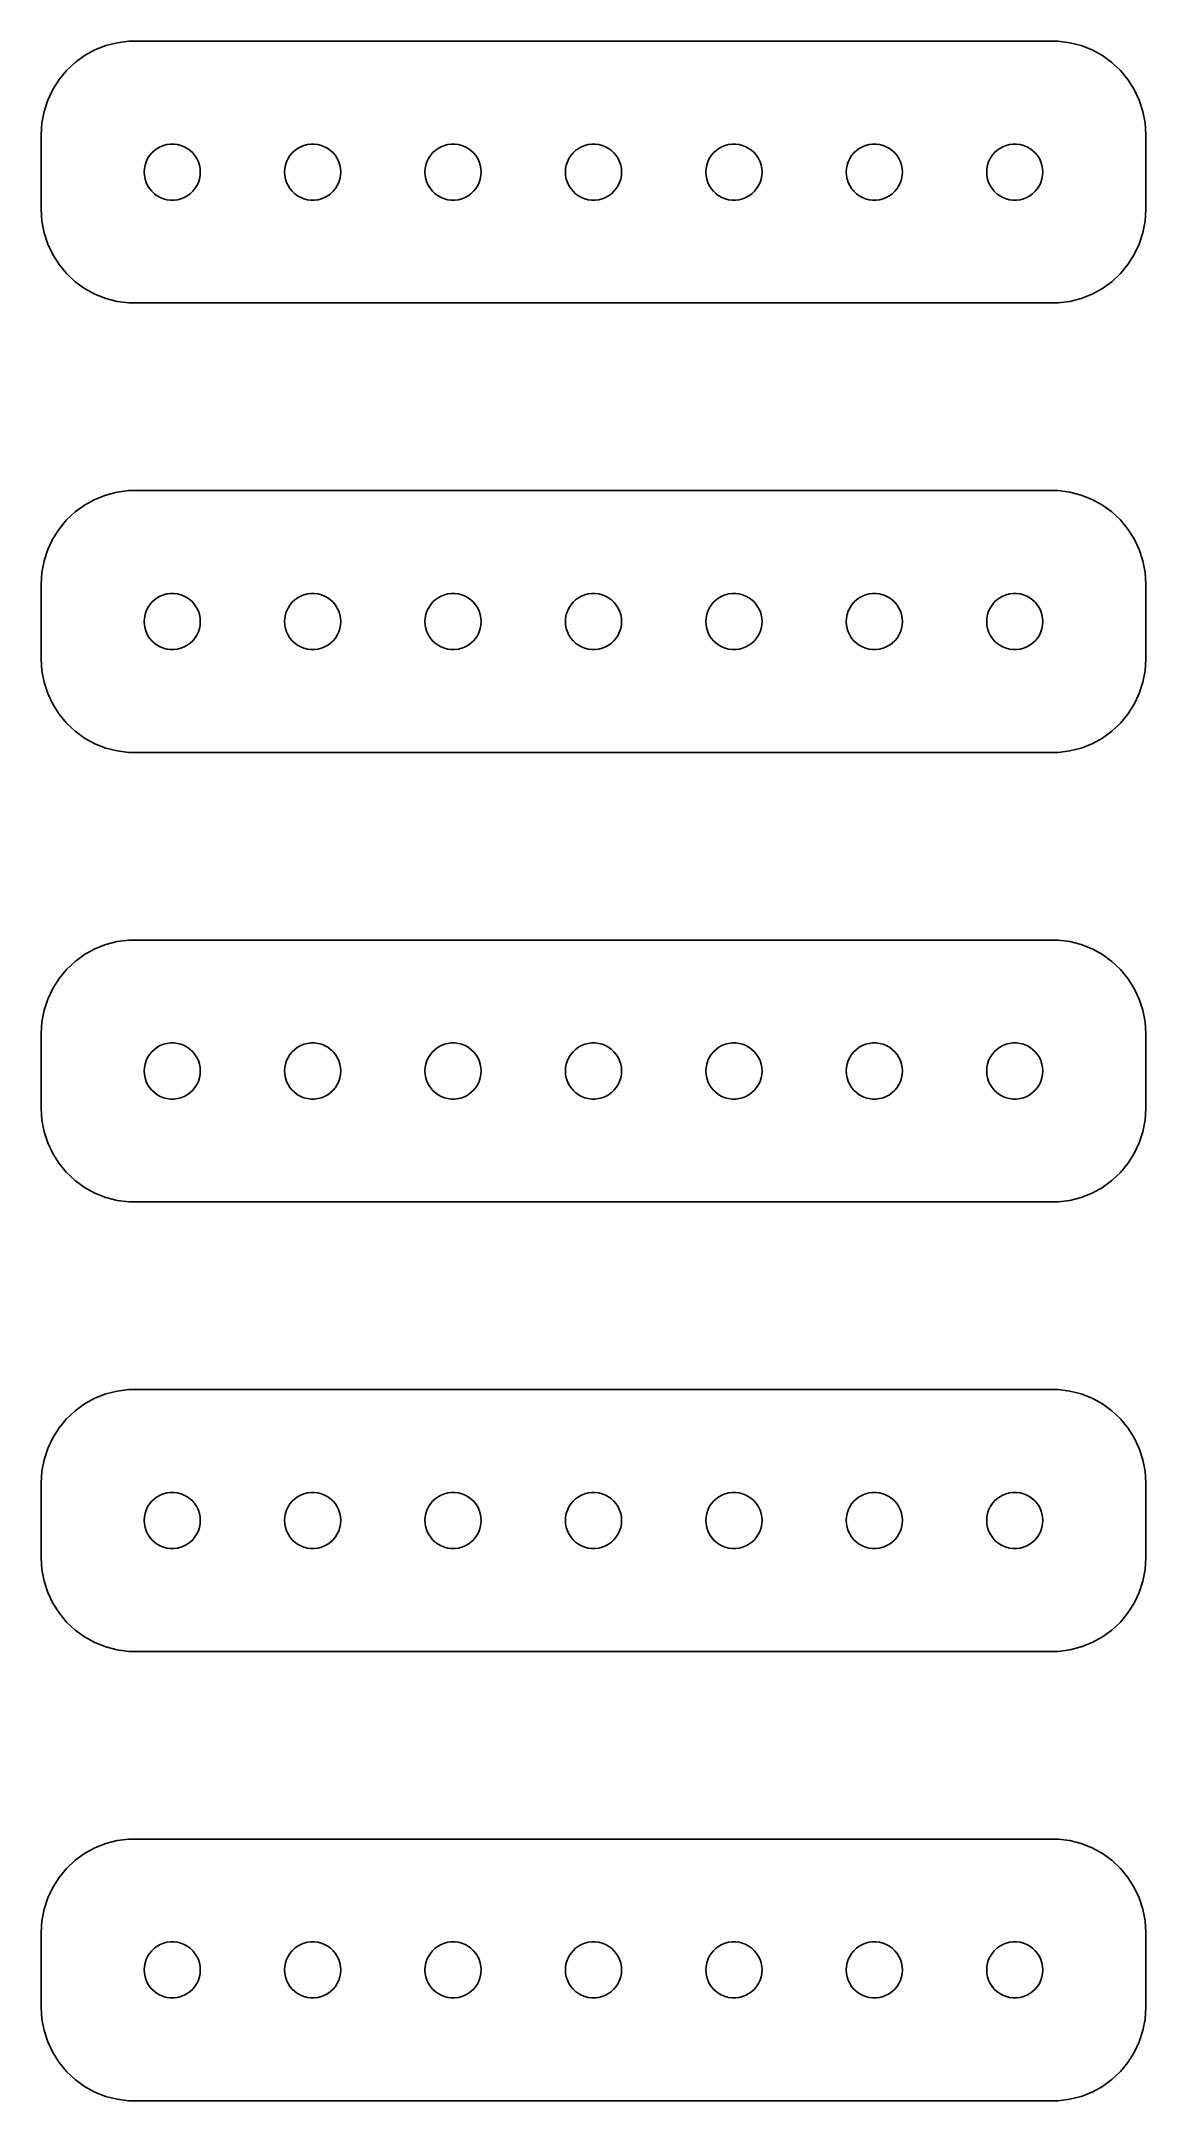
# Model space of a CAD drawing. Header units: metres. Extents: x -30 to 30, y 113 to 223.
import ezdxf

# ---------------------------------------------------------------- set-up
doc = ezdxf.new("R2010")
doc.units = ezdxf.units.M

msp = doc.modelspace()

# ---------------------------------------------------------------- linework, layer by layer
for p, q in [((-27.1791, 222.222), (-27.6871, 221.853)), ((-26.6289, 222.524), (-27.1791, 222.222)), ((-26.0451, 222.755), (-26.6289, 222.524)), ((-25.4369, 222.911), (-26.0451, 222.755)), ((-24.8139, 222.99), (-25.4369, 222.911)), ((24.8139, 222.99), (-24.8139, 222.99)), ((25.4369, 222.911), (24.8139, 222.99)), ((26.0451, 222.755), (25.4369, 222.911)), ((26.6289, 222.524), (26.0451, 222.755)), ((27.1791, 222.222), (26.6289, 222.524)), ((27.6871, 221.853), (27.1791, 222.222)), ((-28.1448, 221.423), (-28.5451, 220.939)), ((-27.6871, 221.853), (-28.1448, 221.423)), ((28.1448, 221.423), (27.6871, 221.853)), ((28.5451, 220.939), (28.1448, 221.423)), ((-28.8815, 220.409), (-29.1489, 219.841)), ((-28.5451, 220.939), (-28.8815, 220.409)), ((28.8815, 220.409), (28.5451, 220.939)), ((29.1489, 219.841), (28.8815, 220.409)), ((-29.3429, 219.243), (-29.4606, 218.627)), ((-29.1489, 219.841), (-29.3429, 219.243)), ((29.3429, 219.243), (29.1489, 219.841)), ((29.4606, 218.627), (29.3429, 219.243)), ((-29.4606, 218.627), (-29.5, 218)), ((-29.5, 218), (-29.5, 214)), ((29.5, 218), (29.4606, 218.627)), ((29.5, 214), (29.5, 218)), ((-23.8947, 216.552), (-23.8145, 216.723)), ((-23.8145, 216.723), (-23.7135, 216.882)), ((-23.7135, 216.882), (-23.5934, 217.027)), ((-23.5934, 217.027), (-23.4561, 217.156)), ((-23.4561, 217.156), (-23.3037, 217.266)), ((-23.3037, 217.266), (-23.1387, 217.357)), ((-23.1387, 217.357), (-22.9635, 217.427)), ((-22.9635, 217.427), (-22.7811, 217.473)), ((-22.7811, 217.473), (-22.5942, 217.497)), ((-22.5942, 217.497), (-22.4058, 217.497)), ((-22.4058, 217.497), (-22.2189, 217.473)), ((-22.2189, 217.473), (-22.0365, 217.427)), ((-22.0365, 217.427), (-21.8613, 217.357)), ((-21.8613, 217.357), (-21.6963, 217.266)), ((-21.6963, 217.266), (-21.5439, 217.156)), ((-21.5439, 217.156), (-21.4065, 217.027)), ((-21.4065, 217.027), (-21.2865, 216.882)), ((-21.2865, 216.882), (-21.1855, 216.723)), ((-21.1855, 216.723), (-21.1053, 216.552)), ((-16.3947, 216.552), (-16.3145, 216.723)), ((-16.3145, 216.723), (-16.2135, 216.882)), ((-16.2135, 216.882), (-16.0934, 217.027)), ((-16.0934, 217.027), (-15.9561, 217.156)), ((-15.9561, 217.156), (-15.8037, 217.266)), ((-15.8037, 217.266), (-15.6387, 217.357)), ((-15.6387, 217.357), (-15.4635, 217.427)), ((-15.4635, 217.427), (-15.2811, 217.473)), ((-15.2811, 217.473), (-15.0942, 217.497)), ((-15.0942, 217.497), (-14.9058, 217.497)), ((-14.9058, 217.497), (-14.7189, 217.473)), ((-14.7189, 217.473), (-14.5365, 217.427)), ((-14.5365, 217.427), (-14.3613, 217.357)), ((-14.3613, 217.357), (-14.1963, 217.266)), ((-14.1963, 217.266), (-14.0439, 217.156)), ((-14.0439, 217.156), (-13.9065, 217.027)), ((-13.9065, 217.027), (-13.7865, 216.882)), ((-13.7865, 216.882), (-13.6855, 216.723)), ((-13.6855, 216.723), (-13.6053, 216.552)), ((-8.89465, 216.552), (-8.81445, 216.723)), ((-8.81445, 216.723), (-8.71352, 216.882)), ((-8.71352, 216.882), (-8.59344, 217.027)), ((-8.59344, 217.027), (-8.45613, 217.156)), ((-8.45613, 217.156), (-8.30373, 217.266)), ((-8.30373, 217.266), (-8.13866, 217.357)), ((-8.13866, 217.357), (-7.96352, 217.427)), ((-7.96352, 217.427), (-7.78107, 217.473)), ((-7.78107, 217.473), (-7.59418, 217.497)), ((-7.59418, 217.497), (-7.40581, 217.497)), ((-7.40581, 217.497), (-7.21892, 217.473)), ((-7.21892, 217.473), (-7.03647, 217.427)), ((-7.03647, 217.427), (-6.86133, 217.357)), ((-6.86133, 217.357), (-6.69626, 217.266)), ((-6.69626, 217.266), (-6.54385, 217.156)), ((-6.54385, 217.156), (-6.40654, 217.027)), ((-6.40654, 217.027), (-6.28647, 216.882)), ((-6.28647, 216.882), (-6.18553, 216.723)), ((-6.18553, 216.723), (-6.10533, 216.552)), ((-1.39465, 216.552), (-1.31445, 216.723)), ((-1.31445, 216.723), (-1.21352, 216.882)), ((-1.21352, 216.882), (-1.09344, 217.027)), ((-1.09344, 217.027), (-0.956131, 217.156)), ((-0.956131, 217.156), (-0.803726, 217.266)), ((-0.803726, 217.266), (-0.638657, 217.357)), ((-0.638657, 217.357), (-0.463516, 217.427)), ((-0.463516, 217.427), (-0.281067, 217.473)), ((-0.281067, 217.473), (-0.094177, 217.497)), ((-0.094177, 217.497), (0.094177, 217.497)), ((0.094177, 217.497), (0.281067, 217.473)), ((0.281067, 217.473), (0.463516, 217.427)), ((0.463516, 217.427), (0.638657, 217.357)), ((0.638657, 217.357), (0.803726, 217.266)), ((0.803726, 217.266), (0.956131, 217.156)), ((0.956131, 217.156), (1.09344, 217.027)), ((1.09344, 217.027), (1.21352, 216.882)), ((1.21352, 216.882), (1.31445, 216.723)), ((1.31445, 216.723), (1.39465, 216.552)), ((6.10533, 216.552), (6.18553, 216.723)), ((6.18553, 216.723), (6.28647, 216.882)), ((6.28647, 216.882), (6.40654, 217.027)), ((6.40654, 217.027), (6.54385, 217.156)), ((6.54385, 217.156), (6.69626, 217.266)), ((6.69626, 217.266), (6.86133, 217.357)), ((6.86133, 217.357), (7.03647, 217.427)), ((7.03647, 217.427), (7.21892, 217.473)), ((7.21892, 217.473), (7.40581, 217.497)), ((7.40581, 217.497), (7.59418, 217.497)), ((7.59418, 217.497), (7.78107, 217.473)), ((7.78107, 217.473), (7.96352, 217.427)), ((7.96352, 217.427), (8.13866, 217.357)), ((8.13866, 217.357), (8.30373, 217.266)), ((8.30373, 217.266), (8.45613, 217.156)), ((8.45613, 217.156), (8.59344, 217.027)), ((8.59344, 217.027), (8.71352, 216.882)), ((8.71352, 216.882), (8.81445, 216.723)), ((8.81445, 216.723), (8.89465, 216.552)), ((13.6053, 216.552), (13.6855, 216.723)), ((13.6855, 216.723), (13.7865, 216.882)), ((13.7865, 216.882), (13.9065, 217.027)), ((13.9065, 217.027), (14.0439, 217.156)), ((14.0439, 217.156), (14.1963, 217.266)), ((14.1963, 217.266), (14.3613, 217.357)), ((14.3613, 217.357), (14.5365, 217.427)), ((14.5365, 217.427), (14.7189, 217.473)), ((14.7189, 217.473), (14.9058, 217.497)), ((14.9058, 217.497), (15.0942, 217.497)), ((15.0942, 217.497), (15.2811, 217.473)), ((15.2811, 217.473), (15.4635, 217.427)), ((15.4635, 217.427), (15.6387, 217.357)), ((15.6387, 217.357), (15.8037, 217.266)), ((15.8037, 217.266), (15.9561, 217.156)), ((15.9561, 217.156), (16.0934, 217.027)), ((16.0934, 217.027), (16.2135, 216.882)), ((16.2135, 216.882), (16.3145, 216.723)), ((16.3145, 216.723), (16.3947, 216.552)), ((21.1053, 216.552), (21.1855, 216.723)), ((21.1855, 216.723), (21.2865, 216.882)), ((21.2865, 216.882), (21.4065, 217.027)), ((21.4065, 217.027), (21.5439, 217.156)), ((21.5439, 217.156), (21.6963, 217.266)), ((21.6963, 217.266), (21.8613, 217.357)), ((21.8613, 217.357), (22.0365, 217.427)), ((22.0365, 217.427), (22.2189, 217.473)), ((22.2189, 217.473), (22.4058, 217.497)), ((22.4058, 217.497), (22.5942, 217.497)), ((22.5942, 217.497), (22.7811, 217.473)), ((22.7811, 217.473), (22.9635, 217.427)), ((22.9635, 217.427), (23.1387, 217.357)), ((23.1387, 217.357), (23.3037, 217.266)), ((23.3037, 217.266), (23.4561, 217.156)), ((23.4561, 217.156), (23.5934, 217.027)), ((23.5934, 217.027), (23.7135, 216.882)), ((23.7135, 216.882), (23.8145, 216.723)), ((23.8145, 216.723), (23.8947, 216.552)), ((-24, 216), (-23.9882, 216.188)), ((-23.9882, 215.812), (-24, 216)), ((-23.9882, 216.188), (-23.9529, 216.373)), ((-23.9529, 215.627), (-23.9882, 215.812)), ((-23.9529, 216.373), (-23.8947, 216.552)), ((-23.8947, 215.448), (-23.9529, 215.627)), ((-21.1053, 216.552), (-21.0471, 216.373)), ((-21.0471, 215.627), (-21.1053, 215.448)), ((-21.0471, 216.373), (-21.0118, 216.188)), ((-21.0118, 215.812), (-21.0471, 215.627)), ((-21.0118, 216.188), (-21, 216)), ((-21, 216), (-21.0118, 215.812)), ((-16.5, 216), (-16.4882, 216.188)), ((-16.4882, 215.812), (-16.5, 216)), ((-16.4882, 216.188), (-16.4529, 216.373)), ((-16.4529, 215.627), (-16.4882, 215.812)), ((-16.4529, 216.373), (-16.3947, 216.552)), ((-16.3947, 215.448), (-16.4529, 215.627)), ((-13.6053, 216.552), (-13.5471, 216.373)), ((-13.5471, 215.627), (-13.6053, 215.448)), ((-13.5471, 216.373), (-13.5118, 216.188)), ((-13.5118, 215.812), (-13.5471, 215.627)), ((-13.5118, 216.188), (-13.5, 216)), ((-13.5, 216), (-13.5118, 215.812)), ((-9, 216), (-8.98816, 216.188)), ((-8.98816, 215.812), (-9, 216)), ((-8.98816, 216.188), (-8.95287, 216.373)), ((-8.95287, 215.627), (-8.98816, 215.812)), ((-8.95287, 216.373), (-8.89465, 216.552)), ((-8.89465, 215.448), (-8.95287, 215.627)), ((-6.10533, 216.552), (-6.04712, 216.373)), ((-6.04712, 215.627), (-6.10533, 215.448)), ((-6.04712, 216.373), (-6.01183, 216.188)), ((-6.01183, 215.812), (-6.04712, 215.627)), ((-6.01183, 216.188), (-6, 216)), ((-6, 216), (-6.01183, 215.812)), ((-1.5, 216), (-1.48816, 216.188)), ((-1.48816, 215.812), (-1.5, 216)), ((-1.48816, 216.188), (-1.45287, 216.373)), ((-1.45287, 215.627), (-1.48816, 215.812)), ((-1.45287, 216.373), (-1.39465, 216.552)), ((-1.39465, 215.448), (-1.45287, 215.627)), ((1.39465, 216.552), (1.45287, 216.373)), ((1.45287, 215.627), (1.39465, 215.448)), ((1.45287, 216.373), (1.48816, 216.188)), ((1.48816, 215.812), (1.45287, 215.627)), ((1.48816, 216.188), (1.5, 216)), ((1.5, 216), (1.48816, 215.812)), ((6, 216), (6.01183, 216.188)), ((6.01183, 215.812), (6, 216)), ((6.01183, 216.188), (6.04712, 216.373)), ((6.04712, 215.627), (6.01183, 215.812)), ((6.04712, 216.373), (6.10533, 216.552)), ((6.10533, 215.448), (6.04712, 215.627)), ((8.89465, 216.552), (8.95287, 216.373)), ((8.95287, 215.627), (8.89465, 215.448)), ((8.95287, 216.373), (8.98816, 216.188)), ((8.98816, 215.812), (8.95287, 215.627)), ((8.98816, 216.188), (9, 216)), ((9, 216), (8.98816, 215.812)), ((13.5, 216), (13.5118, 216.188)), ((13.5118, 215.812), (13.5, 216)), ((13.5118, 216.188), (13.5471, 216.373)), ((13.5471, 215.627), (13.5118, 215.812)), ((13.5471, 216.373), (13.6053, 216.552)), ((13.6053, 215.448), (13.5471, 215.627)), ((16.3947, 216.552), (16.4529, 216.373)), ((16.4529, 215.627), (16.3947, 215.448)), ((16.4529, 216.373), (16.4882, 216.188)), ((16.4882, 215.812), (16.4529, 215.627)), ((16.4882, 216.188), (16.5, 216)), ((16.5, 216), (16.4882, 215.812)), ((21, 216), (21.0118, 216.188)), ((21.0118, 215.812), (21, 216)), ((21.0118, 216.188), (21.0471, 216.373)), ((21.0471, 215.627), (21.0118, 215.812)), ((21.0471, 216.373), (21.1053, 216.552)), ((21.1053, 215.448), (21.0471, 215.627)), ((23.8947, 216.552), (23.9529, 216.373)), ((23.9529, 215.627), (23.8947, 215.448)), ((23.9529, 216.373), (23.9882, 216.188)), ((23.9882, 215.812), (23.9529, 215.627)), ((23.9882, 216.188), (24, 216)), ((24, 216), (23.9882, 215.812)), ((-23.8145, 215.277), (-23.8947, 215.448)), ((-23.7135, 215.118), (-23.8145, 215.277)), ((-23.5934, 214.973), (-23.7135, 215.118)), ((-23.4561, 214.844), (-23.5934, 214.973)), ((-23.3037, 214.734), (-23.4561, 214.844)), ((-23.1387, 214.643), (-23.3037, 214.734)), ((-22.9635, 214.573), (-23.1387, 214.643)), ((-22.7811, 214.527), (-22.9635, 214.573)), ((-22.5942, 214.503), (-22.7811, 214.527)), ((-22.4058, 214.503), (-22.5942, 214.503)), ((-22.2189, 214.527), (-22.4058, 214.503)), ((-22.0365, 214.573), (-22.2189, 214.527)), ((-21.8613, 214.643), (-22.0365, 214.573)), ((-21.6963, 214.734), (-21.8613, 214.643)), ((-21.5439, 214.844), (-21.6963, 214.734)), ((-21.4065, 214.973), (-21.5439, 214.844)), ((-21.2865, 215.118), (-21.4065, 214.973)), ((-21.1855, 215.277), (-21.2865, 215.118)), ((-21.1053, 215.448), (-21.1855, 215.277)), ((-16.3145, 215.277), (-16.3947, 215.448)), ((-16.2135, 215.118), (-16.3145, 215.277)), ((-16.0934, 214.973), (-16.2135, 215.118)), ((-15.9561, 214.844), (-16.0934, 214.973)), ((-15.8037, 214.734), (-15.9561, 214.844)), ((-15.6387, 214.643), (-15.8037, 214.734)), ((-15.4635, 214.573), (-15.6387, 214.643)), ((-15.2811, 214.527), (-15.4635, 214.573)), ((-15.0942, 214.503), (-15.2811, 214.527)), ((-14.9058, 214.503), (-15.0942, 214.503)), ((-14.7189, 214.527), (-14.9058, 214.503)), ((-14.5365, 214.573), (-14.7189, 214.527)), ((-14.3613, 214.643), (-14.5365, 214.573)), ((-14.1963, 214.734), (-14.3613, 214.643)), ((-14.0439, 214.844), (-14.1963, 214.734)), ((-13.9065, 214.973), (-14.0439, 214.844)), ((-13.7865, 215.118), (-13.9065, 214.973)), ((-13.6855, 215.277), (-13.7865, 215.118)), ((-13.6053, 215.448), (-13.6855, 215.277)), ((-8.81445, 215.277), (-8.89465, 215.448)), ((-8.71352, 215.118), (-8.81445, 215.277)), ((-8.59344, 214.973), (-8.71352, 215.118)), ((-8.45613, 214.844), (-8.59344, 214.973)), ((-8.30373, 214.734), (-8.45613, 214.844)), ((-8.13866, 214.643), (-8.30373, 214.734)), ((-7.96352, 214.573), (-8.13866, 214.643)), ((-7.78107, 214.527), (-7.96352, 214.573)), ((-7.59418, 214.503), (-7.78107, 214.527)), ((-7.40581, 214.503), (-7.59418, 214.503)), ((-7.21892, 214.527), (-7.40581, 214.503)), ((-7.03647, 214.573), (-7.21892, 214.527)), ((-6.86133, 214.643), (-7.03647, 214.573)), ((-6.69626, 214.734), (-6.86133, 214.643)), ((-6.54385, 214.844), (-6.69626, 214.734)), ((-6.40654, 214.973), (-6.54385, 214.844)), ((-6.28647, 215.118), (-6.40654, 214.973)), ((-6.18553, 215.277), (-6.28647, 215.118)), ((-6.10533, 215.448), (-6.18553, 215.277)), ((-1.31445, 215.277), (-1.39465, 215.448)), ((-1.21352, 215.118), (-1.31445, 215.277)), ((-1.09344, 214.973), (-1.21352, 215.118)), ((-0.956131, 214.844), (-1.09344, 214.973)), ((-0.803726, 214.734), (-0.956131, 214.844)), ((-0.638657, 214.643), (-0.803726, 214.734)), ((-0.463516, 214.573), (-0.638657, 214.643)), ((-0.281067, 214.527), (-0.463516, 214.573)), ((-0.094177, 214.503), (-0.281067, 214.527)), ((0.094177, 214.503), (-0.094177, 214.503)), ((0.281067, 214.527), (0.094177, 214.503)), ((0.463516, 214.573), (0.281067, 214.527)), ((0.638657, 214.643), (0.463516, 214.573)), ((0.803726, 214.734), (0.638657, 214.643)), ((0.956131, 214.844), (0.803726, 214.734)), ((1.09344, 214.973), (0.956131, 214.844)), ((1.21352, 215.118), (1.09344, 214.973)), ((1.31445, 215.277), (1.21352, 215.118)), ((1.39465, 215.448), (1.31445, 215.277)), ((6.18553, 215.277), (6.10533, 215.448)), ((6.28647, 215.118), (6.18553, 215.277)), ((6.40654, 214.973), (6.28647, 215.118)), ((6.54385, 214.844), (6.40654, 214.973)), ((6.69626, 214.734), (6.54385, 214.844)), ((6.86133, 214.643), (6.69626, 214.734)), ((7.03647, 214.573), (6.86133, 214.643)), ((7.21892, 214.527), (7.03647, 214.573)), ((7.40581, 214.503), (7.21892, 214.527)), ((7.59418, 214.503), (7.40581, 214.503)), ((7.78107, 214.527), (7.59418, 214.503)), ((7.96352, 214.573), (7.78107, 214.527)), ((8.13866, 214.643), (7.96352, 214.573)), ((8.30373, 214.734), (8.13866, 214.643)), ((8.45613, 214.844), (8.30373, 214.734)), ((8.59344, 214.973), (8.45613, 214.844)), ((8.71352, 215.118), (8.59344, 214.973)), ((8.81445, 215.277), (8.71352, 215.118)), ((8.89465, 215.448), (8.81445, 215.277)), ((13.6855, 215.277), (13.6053, 215.448)), ((13.7865, 215.118), (13.6855, 215.277)), ((13.9065, 214.973), (13.7865, 215.118)), ((14.0439, 214.844), (13.9065, 214.973)), ((14.1963, 214.734), (14.0439, 214.844)), ((14.3613, 214.643), (14.1963, 214.734)), ((14.5365, 214.573), (14.3613, 214.643)), ((14.7189, 214.527), (14.5365, 214.573)), ((14.9058, 214.503), (14.7189, 214.527)), ((15.0942, 214.503), (14.9058, 214.503)), ((15.2811, 214.527), (15.0942, 214.503)), ((15.4635, 214.573), (15.2811, 214.527)), ((15.6387, 214.643), (15.4635, 214.573)), ((15.8037, 214.734), (15.6387, 214.643)), ((15.9561, 214.844), (15.8037, 214.734)), ((16.0934, 214.973), (15.9561, 214.844)), ((16.2135, 215.118), (16.0934, 214.973)), ((16.3145, 215.277), (16.2135, 215.118)), ((16.3947, 215.448), (16.3145, 215.277)), ((21.1855, 215.277), (21.1053, 215.448)), ((21.2865, 215.118), (21.1855, 215.277)), ((21.4065, 214.973), (21.2865, 215.118)), ((21.5439, 214.844), (21.4065, 214.973)), ((21.6963, 214.734), (21.5439, 214.844)), ((21.8613, 214.643), (21.6963, 214.734)), ((22.0365, 214.573), (21.8613, 214.643)), ((22.2189, 214.527), (22.0365, 214.573)), ((22.4058, 214.503), (22.2189, 214.527)), ((22.5942, 214.503), (22.4058, 214.503)), ((22.7811, 214.527), (22.5942, 214.503)), ((22.9635, 214.573), (22.7811, 214.527)), ((23.1387, 214.643), (22.9635, 214.573)), ((23.3037, 214.734), (23.1387, 214.643)), ((23.4561, 214.844), (23.3037, 214.734)), ((23.5934, 214.973), (23.4561, 214.844)), ((23.7135, 215.118), (23.5934, 214.973)), ((23.8145, 215.277), (23.7135, 215.118)), ((23.8947, 215.448), (23.8145, 215.277)), ((-29.5, 214), (-29.4606, 213.373)), ((-29.4606, 213.373), (-29.3429, 212.757)), ((29.3429, 212.757), (29.4606, 213.373)), ((29.4606, 213.373), (29.5, 214)), ((-29.3429, 212.757), (-29.1489, 212.159)), ((29.1489, 212.159), (29.3429, 212.757)), ((-29.1489, 212.159), (-28.8815, 211.591)), ((-28.8815, 211.591), (-28.5451, 211.061)), ((28.5451, 211.061), (28.8815, 211.591)), ((28.8815, 211.591), (29.1489, 212.159)), ((-28.5451, 211.061), (-28.1448, 210.577)), ((-28.1448, 210.577), (-27.6871, 210.147)), ((-27.6871, 210.147), (-27.1791, 209.778)), ((27.1791, 209.778), (27.6871, 210.147)), ((27.6871, 210.147), (28.1448, 210.577)), ((28.1448, 210.577), (28.5451, 211.061)), ((-27.1791, 209.778), (-26.6289, 209.476)), ((-26.6289, 209.476), (-26.0451, 209.245)), ((-26.0451, 209.245), (-25.4369, 209.089)), ((-25.4369, 209.089), (-24.8139, 209.01)), ((-24.8139, 209.01), (24.8139, 209.01)), ((24.8139, 209.01), (25.4369, 209.089)), ((25.4369, 209.089), (26.0451, 209.245)), ((26.0451, 209.245), (26.6289, 209.476)), ((26.6289, 209.476), (27.1791, 209.778)), ((-27.1791, 198.222), (-27.6871, 197.853)), ((-26.6289, 198.524), (-27.1791, 198.222)), ((-26.0451, 198.755), (-26.6289, 198.524)), ((-25.4369, 198.911), (-26.0451, 198.755)), ((-24.8139, 198.99), (-25.4369, 198.911)), ((24.8139, 198.99), (-24.8139, 198.99)), ((25.4369, 198.911), (24.8139, 198.99)), ((26.0451, 198.755), (25.4369, 198.911)), ((26.6289, 198.524), (26.0451, 198.755)), ((27.1791, 198.222), (26.6289, 198.524)), ((27.6871, 197.853), (27.1791, 198.222)), ((-28.5451, 196.939), (-28.8815, 196.409)), ((-28.1448, 197.423), (-28.5451, 196.939)), ((-27.6871, 197.853), (-28.1448, 197.423)), ((28.1448, 197.423), (27.6871, 197.853)), ((28.5451, 196.939), (28.1448, 197.423)), ((28.8815, 196.409), (28.5451, 196.939)), ((-29.1489, 195.841), (-29.3429, 195.243)), ((-28.8815, 196.409), (-29.1489, 195.841)), ((29.1489, 195.841), (28.8815, 196.409)), ((29.3429, 195.243), (29.1489, 195.841)), ((-29.3429, 195.243), (-29.4606, 194.627)), ((29.4606, 194.627), (29.3429, 195.243)), ((-29.4606, 194.627), (-29.5, 194)), ((-29.5, 194), (-29.5, 190)), ((29.5, 194), (29.4606, 194.627)), ((29.5, 190), (29.5, 194)), ((-23.9529, 192.373), (-23.8947, 192.552)), ((-23.8947, 192.552), (-23.8145, 192.723)), ((-23.8145, 192.723), (-23.7135, 192.882)), ((-23.7135, 192.882), (-23.5934, 193.027)), ((-23.5934, 193.027), (-23.4561, 193.156)), ((-23.4561, 193.156), (-23.3037, 193.266)), ((-23.3037, 193.266), (-23.1387, 193.357)), ((-23.1387, 193.357), (-22.9635, 193.427)), ((-22.9635, 193.427), (-22.7811, 193.473)), ((-22.7811, 193.473), (-22.5942, 193.497)), ((-22.5942, 193.497), (-22.4058, 193.497)), ((-22.4058, 193.497), (-22.2189, 193.473)), ((-22.2189, 193.473), (-22.0365, 193.427)), ((-22.0365, 193.427), (-21.8613, 193.357)), ((-21.8613, 193.357), (-21.6963, 193.266)), ((-21.6963, 193.266), (-21.5439, 193.156)), ((-21.5439, 193.156), (-21.4065, 193.027)), ((-21.4065, 193.027), (-21.2865, 192.882)), ((-21.2865, 192.882), (-21.1855, 192.723)), ((-21.1855, 192.723), (-21.1053, 192.552)), ((-21.1053, 192.552), (-21.0471, 192.373)), ((-16.4529, 192.373), (-16.3947, 192.552)), ((-16.3947, 192.552), (-16.3145, 192.723)), ((-16.3145, 192.723), (-16.2135, 192.882)), ((-16.2135, 192.882), (-16.0934, 193.027)), ((-16.0934, 193.027), (-15.9561, 193.156)), ((-15.9561, 193.156), (-15.8037, 193.266)), ((-15.8037, 193.266), (-15.6387, 193.357)), ((-15.6387, 193.357), (-15.4635, 193.427)), ((-15.4635, 193.427), (-15.2811, 193.473)), ((-15.2811, 193.473), (-15.0942, 193.497)), ((-15.0942, 193.497), (-14.9058, 193.497)), ((-14.9058, 193.497), (-14.7189, 193.473)), ((-14.7189, 193.473), (-14.5365, 193.427)), ((-14.5365, 193.427), (-14.3613, 193.357)), ((-14.3613, 193.357), (-14.1963, 193.266)), ((-14.1963, 193.266), (-14.0439, 193.156)), ((-14.0439, 193.156), (-13.9065, 193.027)), ((-13.9065, 193.027), (-13.7865, 192.882)), ((-13.7865, 192.882), (-13.6855, 192.723)), ((-13.6855, 192.723), (-13.6053, 192.552)), ((-13.6053, 192.552), (-13.5471, 192.373)), ((-8.95287, 192.373), (-8.89465, 192.552)), ((-8.89465, 192.552), (-8.81445, 192.723)), ((-8.81445, 192.723), (-8.71352, 192.882)), ((-8.71352, 192.882), (-8.59344, 193.027)), ((-8.59344, 193.027), (-8.45613, 193.156)), ((-8.45613, 193.156), (-8.30373, 193.266)), ((-8.30373, 193.266), (-8.13866, 193.357)), ((-8.13866, 193.357), (-7.96352, 193.427)), ((-7.96352, 193.427), (-7.78107, 193.473)), ((-7.78107, 193.473), (-7.59418, 193.497)), ((-7.59418, 193.497), (-7.40581, 193.497)), ((-7.40581, 193.497), (-7.21892, 193.473)), ((-7.21892, 193.473), (-7.03647, 193.427)), ((-7.03647, 193.427), (-6.86133, 193.357)), ((-6.86133, 193.357), (-6.69626, 193.266)), ((-6.69626, 193.266), (-6.54385, 193.156)), ((-6.54385, 193.156), (-6.40654, 193.027)), ((-6.40654, 193.027), (-6.28647, 192.882)), ((-6.28647, 192.882), (-6.18553, 192.723)), ((-6.18553, 192.723), (-6.10533, 192.552)), ((-6.10533, 192.552), (-6.04712, 192.373)), ((-1.45287, 192.373), (-1.39465, 192.552)), ((-1.39465, 192.552), (-1.31445, 192.723)), ((-1.31445, 192.723), (-1.21352, 192.882)), ((-1.21352, 192.882), (-1.09344, 193.027)), ((-1.09344, 193.027), (-0.956131, 193.156)), ((-0.956131, 193.156), (-0.803726, 193.266)), ((-0.803726, 193.266), (-0.638657, 193.357)), ((-0.638657, 193.357), (-0.463516, 193.427)), ((-0.463516, 193.427), (-0.281067, 193.473)), ((-0.281067, 193.473), (-0.094177, 193.497)), ((-0.094177, 193.497), (0.094177, 193.497)), ((0.094177, 193.497), (0.281067, 193.473)), ((0.281067, 193.473), (0.463516, 193.427)), ((0.463516, 193.427), (0.638657, 193.357)), ((0.638657, 193.357), (0.803726, 193.266)), ((0.803726, 193.266), (0.956131, 193.156)), ((0.956131, 193.156), (1.09344, 193.027)), ((1.09344, 193.027), (1.21352, 192.882)), ((1.21352, 192.882), (1.31445, 192.723)), ((1.31445, 192.723), (1.39465, 192.552)), ((1.39465, 192.552), (1.45287, 192.373)), ((6.04712, 192.373), (6.10533, 192.552)), ((6.10533, 192.552), (6.18553, 192.723)), ((6.18553, 192.723), (6.28647, 192.882)), ((6.28647, 192.882), (6.40654, 193.027)), ((6.40654, 193.027), (6.54385, 193.156)), ((6.54385, 193.156), (6.69626, 193.266)), ((6.69626, 193.266), (6.86133, 193.357)), ((6.86133, 193.357), (7.03647, 193.427)), ((7.03647, 193.427), (7.21892, 193.473)), ((7.21892, 193.473), (7.40581, 193.497)), ((7.40581, 193.497), (7.59418, 193.497)), ((7.59418, 193.497), (7.78107, 193.473)), ((7.78107, 193.473), (7.96352, 193.427)), ((7.96352, 193.427), (8.13866, 193.357)), ((8.13866, 193.357), (8.30373, 193.266)), ((8.30373, 193.266), (8.45613, 193.156)), ((8.45613, 193.156), (8.59344, 193.027)), ((8.59344, 193.027), (8.71352, 192.882)), ((8.71352, 192.882), (8.81445, 192.723)), ((8.81445, 192.723), (8.89465, 192.552)), ((8.89465, 192.552), (8.95287, 192.373)), ((13.5471, 192.373), (13.6053, 192.552)), ((13.6053, 192.552), (13.6855, 192.723)), ((13.6855, 192.723), (13.7865, 192.882)), ((13.7865, 192.882), (13.9065, 193.027)), ((13.9065, 193.027), (14.0439, 193.156)), ((14.0439, 193.156), (14.1963, 193.266)), ((14.1963, 193.266), (14.3613, 193.357)), ((14.3613, 193.357), (14.5365, 193.427)), ((14.5365, 193.427), (14.7189, 193.473)), ((14.7189, 193.473), (14.9058, 193.497)), ((14.9058, 193.497), (15.0942, 193.497)), ((15.0942, 193.497), (15.2811, 193.473)), ((15.2811, 193.473), (15.4635, 193.427)), ((15.4635, 193.427), (15.6387, 193.357)), ((15.6387, 193.357), (15.8037, 193.266)), ((15.8037, 193.266), (15.9561, 193.156)), ((15.9561, 193.156), (16.0934, 193.027)), ((16.0934, 193.027), (16.2135, 192.882)), ((16.2135, 192.882), (16.3145, 192.723)), ((16.3145, 192.723), (16.3947, 192.552)), ((16.3947, 192.552), (16.4529, 192.373)), ((21.0471, 192.373), (21.1053, 192.552)), ((21.1053, 192.552), (21.1855, 192.723)), ((21.1855, 192.723), (21.2865, 192.882)), ((21.2865, 192.882), (21.4065, 193.027)), ((21.4065, 193.027), (21.5439, 193.156)), ((21.5439, 193.156), (21.6963, 193.266)), ((21.6963, 193.266), (21.8613, 193.357)), ((21.8613, 193.357), (22.0365, 193.427)), ((22.0365, 193.427), (22.2189, 193.473)), ((22.2189, 193.473), (22.4058, 193.497)), ((22.4058, 193.497), (22.5942, 193.497)), ((22.5942, 193.497), (22.7811, 193.473)), ((22.7811, 193.473), (22.9635, 193.427)), ((22.9635, 193.427), (23.1387, 193.357)), ((23.1387, 193.357), (23.3037, 193.266)), ((23.3037, 193.266), (23.4561, 193.156)), ((23.4561, 193.156), (23.5934, 193.027)), ((23.5934, 193.027), (23.7135, 192.882)), ((23.7135, 192.882), (23.8145, 192.723)), ((23.8145, 192.723), (23.8947, 192.552)), ((23.8947, 192.552), (23.9529, 192.373)), ((-24, 192), (-23.9882, 192.188)), ((-23.9882, 191.812), (-24, 192)), ((-23.9882, 192.188), (-23.9529, 192.373)), ((-23.9529, 191.627), (-23.9882, 191.812)), ((-23.8947, 191.448), (-23.9529, 191.627)), ((-23.8145, 191.277), (-23.8947, 191.448)), ((-21.1053, 191.448), (-21.1855, 191.277)), ((-21.0471, 191.627), (-21.1053, 191.448)), ((-21.0471, 192.373), (-21.0118, 192.188)), ((-21.0118, 191.812), (-21.0471, 191.627)), ((-21.0118, 192.188), (-21, 192)), ((-21, 192), (-21.0118, 191.812)), ((-16.5, 192), (-16.4882, 192.188)), ((-16.4882, 191.812), (-16.5, 192)), ((-16.4882, 192.188), (-16.4529, 192.373)), ((-16.4529, 191.627), (-16.4882, 191.812)), ((-16.3947, 191.448), (-16.4529, 191.627)), ((-16.3145, 191.277), (-16.3947, 191.448)), ((-13.6053, 191.448), (-13.6855, 191.277)), ((-13.5471, 191.627), (-13.6053, 191.448)), ((-13.5471, 192.373), (-13.5118, 192.188)), ((-13.5118, 191.812), (-13.5471, 191.627)), ((-13.5118, 192.188), (-13.5, 192)), ((-13.5, 192), (-13.5118, 191.812)), ((-9, 192), (-8.98816, 192.188)), ((-8.98816, 191.812), (-9, 192)), ((-8.98816, 192.188), (-8.95287, 192.373)), ((-8.95287, 191.627), (-8.98816, 191.812)), ((-8.89465, 191.448), (-8.95287, 191.627)), ((-8.81445, 191.277), (-8.89465, 191.448)), ((-6.10533, 191.448), (-6.18553, 191.277)), ((-6.04712, 191.627), (-6.10533, 191.448)), ((-6.04712, 192.373), (-6.01183, 192.188)), ((-6.01183, 191.812), (-6.04712, 191.627)), ((-6.01183, 192.188), (-6, 192)), ((-6, 192), (-6.01183, 191.812)), ((-1.5, 192), (-1.48816, 192.188)), ((-1.48816, 191.812), (-1.5, 192)), ((-1.48816, 192.188), (-1.45287, 192.373)), ((-1.45287, 191.627), (-1.48816, 191.812)), ((-1.39465, 191.448), (-1.45287, 191.627)), ((-1.31445, 191.277), (-1.39465, 191.448)), ((1.39465, 191.448), (1.31445, 191.277)), ((1.45287, 191.627), (1.39465, 191.448)), ((1.45287, 192.373), (1.48816, 192.188)), ((1.48816, 191.812), (1.45287, 191.627)), ((1.48816, 192.188), (1.5, 192)), ((1.5, 192), (1.48816, 191.812)), ((6, 192), (6.01183, 192.188)), ((6.01183, 191.812), (6, 192)), ((6.01183, 192.188), (6.04712, 192.373)), ((6.04712, 191.627), (6.01183, 191.812)), ((6.10533, 191.448), (6.04712, 191.627)), ((6.18553, 191.277), (6.10533, 191.448)), ((8.89465, 191.448), (8.81445, 191.277)), ((8.95287, 191.627), (8.89465, 191.448)), ((8.95287, 192.373), (8.98816, 192.188)), ((8.98816, 191.812), (8.95287, 191.627)), ((8.98816, 192.188), (9, 192)), ((9, 192), (8.98816, 191.812)), ((13.5, 192), (13.5118, 192.188)), ((13.5118, 191.812), (13.5, 192)), ((13.5118, 192.188), (13.5471, 192.373)), ((13.5471, 191.627), (13.5118, 191.812)), ((13.6053, 191.448), (13.5471, 191.627)), ((13.6855, 191.277), (13.6053, 191.448)), ((16.3947, 191.448), (16.3145, 191.277)), ((16.4529, 191.627), (16.3947, 191.448)), ((16.4529, 192.373), (16.4882, 192.188)), ((16.4882, 191.812), (16.4529, 191.627)), ((16.4882, 192.188), (16.5, 192)), ((16.5, 192), (16.4882, 191.812)), ((21, 192), (21.0118, 192.188)), ((21.0118, 191.812), (21, 192)), ((21.0118, 192.188), (21.0471, 192.373)), ((21.0471, 191.627), (21.0118, 191.812)), ((21.1053, 191.448), (21.0471, 191.627)), ((21.1855, 191.277), (21.1053, 191.448)), ((23.8947, 191.448), (23.8145, 191.277)), ((23.9529, 191.627), (23.8947, 191.448)), ((23.9529, 192.373), (23.9882, 192.188)), ((23.9882, 191.812), (23.9529, 191.627)), ((23.9882, 192.188), (24, 192)), ((24, 192), (23.9882, 191.812)), ((-23.7135, 191.118), (-23.8145, 191.277)), ((-23.5934, 190.973), (-23.7135, 191.118)), ((-23.4561, 190.844), (-23.5934, 190.973)), ((-23.3037, 190.734), (-23.4561, 190.844)), ((-23.1387, 190.643), (-23.3037, 190.734)), ((-22.9635, 190.573), (-23.1387, 190.643)), ((-22.7811, 190.527), (-22.9635, 190.573)), ((-22.5942, 190.503), (-22.7811, 190.527)), ((-22.4058, 190.503), (-22.5942, 190.503)), ((-22.2189, 190.527), (-22.4058, 190.503)), ((-22.0365, 190.573), (-22.2189, 190.527)), ((-21.8613, 190.643), (-22.0365, 190.573)), ((-21.6963, 190.734), (-21.8613, 190.643)), ((-21.5439, 190.844), (-21.6963, 190.734)), ((-21.4065, 190.973), (-21.5439, 190.844)), ((-21.2865, 191.118), (-21.4065, 190.973)), ((-21.1855, 191.277), (-21.2865, 191.118)), ((-16.2135, 191.118), (-16.3145, 191.277)), ((-16.0934, 190.973), (-16.2135, 191.118)), ((-15.9561, 190.844), (-16.0934, 190.973)), ((-15.8037, 190.734), (-15.9561, 190.844)), ((-15.6387, 190.643), (-15.8037, 190.734)), ((-15.4635, 190.573), (-15.6387, 190.643)), ((-15.2811, 190.527), (-15.4635, 190.573)), ((-15.0942, 190.503), (-15.2811, 190.527)), ((-14.9058, 190.503), (-15.0942, 190.503)), ((-14.7189, 190.527), (-14.9058, 190.503)), ((-14.5365, 190.573), (-14.7189, 190.527)), ((-14.3613, 190.643), (-14.5365, 190.573)), ((-14.1963, 190.734), (-14.3613, 190.643)), ((-14.0439, 190.844), (-14.1963, 190.734)), ((-13.9065, 190.973), (-14.0439, 190.844)), ((-13.7865, 191.118), (-13.9065, 190.973)), ((-13.6855, 191.277), (-13.7865, 191.118)), ((-8.71352, 191.118), (-8.81445, 191.277)), ((-8.59344, 190.973), (-8.71352, 191.118)), ((-8.45613, 190.844), (-8.59344, 190.973)), ((-8.30373, 190.734), (-8.45613, 190.844)), ((-8.13866, 190.643), (-8.30373, 190.734)), ((-7.96352, 190.573), (-8.13866, 190.643)), ((-7.78107, 190.527), (-7.96352, 190.573)), ((-7.59418, 190.503), (-7.78107, 190.527)), ((-7.40581, 190.503), (-7.59418, 190.503)), ((-7.21892, 190.527), (-7.40581, 190.503)), ((-7.03647, 190.573), (-7.21892, 190.527)), ((-6.86133, 190.643), (-7.03647, 190.573)), ((-6.69626, 190.734), (-6.86133, 190.643)), ((-6.54385, 190.844), (-6.69626, 190.734)), ((-6.40654, 190.973), (-6.54385, 190.844)), ((-6.28647, 191.118), (-6.40654, 190.973)), ((-6.18553, 191.277), (-6.28647, 191.118)), ((-1.21352, 191.118), (-1.31445, 191.277)), ((-1.09344, 190.973), (-1.21352, 191.118)), ((-0.956131, 190.844), (-1.09344, 190.973)), ((-0.803726, 190.734), (-0.956131, 190.844)), ((-0.638657, 190.643), (-0.803726, 190.734)), ((-0.463516, 190.573), (-0.638657, 190.643)), ((-0.281067, 190.527), (-0.463516, 190.573)), ((-0.094177, 190.503), (-0.281067, 190.527)), ((0.094177, 190.503), (-0.094177, 190.503)), ((0.281067, 190.527), (0.094177, 190.503)), ((0.463516, 190.573), (0.281067, 190.527)), ((0.638657, 190.643), (0.463516, 190.573)), ((0.803726, 190.734), (0.638657, 190.643)), ((0.956131, 190.844), (0.803726, 190.734)), ((1.09344, 190.973), (0.956131, 190.844)), ((1.21352, 191.118), (1.09344, 190.973)), ((1.31445, 191.277), (1.21352, 191.118)), ((6.28647, 191.118), (6.18553, 191.277)), ((6.40654, 190.973), (6.28647, 191.118)), ((6.54385, 190.844), (6.40654, 190.973)), ((6.69626, 190.734), (6.54385, 190.844)), ((6.86133, 190.643), (6.69626, 190.734)), ((7.03647, 190.573), (6.86133, 190.643)), ((7.21892, 190.527), (7.03647, 190.573)), ((7.40581, 190.503), (7.21892, 190.527)), ((7.59418, 190.503), (7.40581, 190.503)), ((7.78107, 190.527), (7.59418, 190.503)), ((7.96352, 190.573), (7.78107, 190.527)), ((8.13866, 190.643), (7.96352, 190.573)), ((8.30373, 190.734), (8.13866, 190.643)), ((8.45613, 190.844), (8.30373, 190.734)), ((8.59344, 190.973), (8.45613, 190.844)), ((8.71352, 191.118), (8.59344, 190.973)), ((8.81445, 191.277), (8.71352, 191.118)), ((13.7865, 191.118), (13.6855, 191.277)), ((13.9065, 190.973), (13.7865, 191.118)), ((14.0439, 190.844), (13.9065, 190.973)), ((14.1963, 190.734), (14.0439, 190.844)), ((14.3613, 190.643), (14.1963, 190.734)), ((14.5365, 190.573), (14.3613, 190.643)), ((14.7189, 190.527), (14.5365, 190.573)), ((14.9058, 190.503), (14.7189, 190.527)), ((15.0942, 190.503), (14.9058, 190.503)), ((15.2811, 190.527), (15.0942, 190.503)), ((15.4635, 190.573), (15.2811, 190.527)), ((15.6387, 190.643), (15.4635, 190.573)), ((15.8037, 190.734), (15.6387, 190.643)), ((15.9561, 190.844), (15.8037, 190.734)), ((16.0934, 190.973), (15.9561, 190.844)), ((16.2135, 191.118), (16.0934, 190.973)), ((16.3145, 191.277), (16.2135, 191.118)), ((21.2865, 191.118), (21.1855, 191.277)), ((21.4065, 190.973), (21.2865, 191.118)), ((21.5439, 190.844), (21.4065, 190.973)), ((21.6963, 190.734), (21.5439, 190.844)), ((21.8613, 190.643), (21.6963, 190.734)), ((22.0365, 190.573), (21.8613, 190.643)), ((22.2189, 190.527), (22.0365, 190.573)), ((22.4058, 190.503), (22.2189, 190.527)), ((22.5942, 190.503), (22.4058, 190.503)), ((22.7811, 190.527), (22.5942, 190.503)), ((22.9635, 190.573), (22.7811, 190.527)), ((23.1387, 190.643), (22.9635, 190.573)), ((23.3037, 190.734), (23.1387, 190.643)), ((23.4561, 190.844), (23.3037, 190.734)), ((23.5934, 190.973), (23.4561, 190.844)), ((23.7135, 191.118), (23.5934, 190.973)), ((23.8145, 191.277), (23.7135, 191.118)), ((-29.5, 190), (-29.4606, 189.373)), ((-29.4606, 189.373), (-29.3429, 188.757)), ((29.3429, 188.757), (29.4606, 189.373)), ((29.4606, 189.373), (29.5, 190)), ((-29.3429, 188.757), (-29.1489, 188.159)), ((-29.1489, 188.159), (-28.8815, 187.591)), ((28.8815, 187.591), (29.1489, 188.159)), ((29.1489, 188.159), (29.3429, 188.757)), ((-28.8815, 187.591), (-28.5451, 187.061)), ((-28.5451, 187.061), (-28.1448, 186.577)), ((28.1448, 186.577), (28.5451, 187.061)), ((28.5451, 187.061), (28.8815, 187.591)), ((-28.1448, 186.577), (-27.6871, 186.147)), ((-27.6871, 186.147), (-27.1791, 185.778)), ((27.1791, 185.778), (27.6871, 186.147)), ((27.6871, 186.147), (28.1448, 186.577)), ((-27.1791, 185.778), (-26.6289, 185.476)), ((-26.6289, 185.476), (-26.0451, 185.245)), ((-26.0451, 185.245), (-25.4369, 185.089)), ((-25.4369, 185.089), (-24.8139, 185.01)), ((-24.8139, 185.01), (24.8139, 185.01)), ((24.8139, 185.01), (25.4369, 185.089)), ((25.4369, 185.089), (26.0451, 185.245)), ((26.0451, 185.245), (26.6289, 185.476)), ((26.6289, 185.476), (27.1791, 185.778)), ((-25.4369, 174.911), (-26.0451, 174.755)), ((-24.8139, 174.99), (-25.4369, 174.911)), ((24.8139, 174.99), (-24.8139, 174.99)), ((25.4369, 174.911), (24.8139, 174.99)), ((26.0451, 174.755), (25.4369, 174.911)), ((-27.6871, 173.853), (-28.1448, 173.423)), ((-27.1791, 174.222), (-27.6871, 173.853)), ((-26.6289, 174.524), (-27.1791, 174.222)), ((-26.0451, 174.755), (-26.6289, 174.524)), ((26.6289, 174.524), (26.0451, 174.755)), ((27.1791, 174.222), (26.6289, 174.524)), ((27.6871, 173.853), (27.1791, 174.222)), ((28.1448, 173.423), (27.6871, 173.853)), ((-28.5451, 172.939), (-28.8815, 172.409)), ((-28.1448, 173.423), (-28.5451, 172.939)), ((28.5451, 172.939), (28.1448, 173.423)), ((28.8815, 172.409), (28.5451, 172.939)), ((-29.1489, 171.841), (-29.3429, 171.243)), ((-28.8815, 172.409), (-29.1489, 171.841)), ((29.1489, 171.841), (28.8815, 172.409)), ((29.3429, 171.243), (29.1489, 171.841)), ((-29.4606, 170.627), (-29.5, 170)), ((-29.3429, 171.243), (-29.4606, 170.627)), ((29.4606, 170.627), (29.3429, 171.243)), ((29.5, 170), (29.4606, 170.627)), ((-29.5, 170), (-29.5, 166)), ((-23.1387, 169.357), (-22.9635, 169.427)), ((-22.9635, 169.427), (-22.7811, 169.473)), ((-22.7811, 169.473), (-22.5942, 169.497)), ((-22.5942, 169.497), (-22.4058, 169.497)), ((-22.4058, 169.497), (-22.2189, 169.473)), ((-22.2189, 169.473), (-22.0365, 169.427)), ((-22.0365, 169.427), (-21.8613, 169.357)), ((-15.6387, 169.357), (-15.4635, 169.427)), ((-15.4635, 169.427), (-15.2811, 169.473)), ((-15.2811, 169.473), (-15.0942, 169.497)), ((-15.0942, 169.497), (-14.9058, 169.497)), ((-14.9058, 169.497), (-14.7189, 169.473)), ((-14.7189, 169.473), (-14.5365, 169.427)), ((-14.5365, 169.427), (-14.3613, 169.357)), ((-8.13866, 169.357), (-7.96352, 169.427)), ((-7.96352, 169.427), (-7.78107, 169.473)), ((-7.78107, 169.473), (-7.59418, 169.497)), ((-7.59418, 169.497), (-7.40581, 169.497)), ((-7.40581, 169.497), (-7.21892, 169.473)), ((-7.21892, 169.473), (-7.03647, 169.427)), ((-7.03647, 169.427), (-6.86133, 169.357)), ((-0.638657, 169.357), (-0.463516, 169.427)), ((-0.463516, 169.427), (-0.281067, 169.473)), ((-0.281067, 169.473), (-0.094177, 169.497)), ((-0.094177, 169.497), (0.094177, 169.497)), ((0.094177, 169.497), (0.281067, 169.473)), ((0.281067, 169.473), (0.463516, 169.427)), ((0.463516, 169.427), (0.638657, 169.357)), ((6.86133, 169.357), (7.03647, 169.427)), ((7.03647, 169.427), (7.21892, 169.473)), ((7.21892, 169.473), (7.40581, 169.497)), ((7.40581, 169.497), (7.59418, 169.497)), ((7.59418, 169.497), (7.78107, 169.473)), ((7.78107, 169.473), (7.96352, 169.427)), ((7.96352, 169.427), (8.13866, 169.357)), ((14.3613, 169.357), (14.5365, 169.427)), ((14.5365, 169.427), (14.7189, 169.473)), ((14.7189, 169.473), (14.9058, 169.497)), ((14.9058, 169.497), (15.0942, 169.497)), ((15.0942, 169.497), (15.2811, 169.473)), ((15.2811, 169.473), (15.4635, 169.427)), ((15.4635, 169.427), (15.6387, 169.357)), ((21.8613, 169.357), (22.0365, 169.427)), ((22.0365, 169.427), (22.2189, 169.473)), ((22.2189, 169.473), (22.4058, 169.497)), ((22.4058, 169.497), (22.5942, 169.497)), ((22.5942, 169.497), (22.7811, 169.473)), ((22.7811, 169.473), (22.9635, 169.427)), ((22.9635, 169.427), (23.1387, 169.357)), ((29.5, 166), (29.5, 170)), ((-23.9882, 168.188), (-23.9529, 168.373)), ((-23.9529, 168.373), (-23.8947, 168.552)), ((-23.8947, 168.552), (-23.8145, 168.723)), ((-23.8145, 168.723), (-23.7135, 168.882)), ((-23.7135, 168.882), (-23.5934, 169.027)), ((-23.5934, 169.027), (-23.4561, 169.156)), ((-23.4561, 169.156), (-23.3037, 169.266)), ((-23.3037, 169.266), (-23.1387, 169.357)), ((-21.8613, 169.357), (-21.6963, 169.266)), ((-21.6963, 169.266), (-21.5439, 169.156)), ((-21.5439, 169.156), (-21.4065, 169.027)), ((-21.4065, 169.027), (-21.2865, 168.882)), ((-21.2865, 168.882), (-21.1855, 168.723)), ((-21.1855, 168.723), (-21.1053, 168.552)), ((-21.1053, 168.552), (-21.0471, 168.373)), ((-21.0471, 168.373), (-21.0118, 168.188)), ((-16.4882, 168.188), (-16.4529, 168.373)), ((-16.4529, 168.373), (-16.3947, 168.552)), ((-16.3947, 168.552), (-16.3145, 168.723)), ((-16.3145, 168.723), (-16.2135, 168.882)), ((-16.2135, 168.882), (-16.0934, 169.027)), ((-16.0934, 169.027), (-15.9561, 169.156)), ((-15.9561, 169.156), (-15.8037, 169.266)), ((-15.8037, 169.266), (-15.6387, 169.357)), ((-14.3613, 169.357), (-14.1963, 169.266)), ((-14.1963, 169.266), (-14.0439, 169.156)), ((-14.0439, 169.156), (-13.9065, 169.027)), ((-13.9065, 169.027), (-13.7865, 168.882)), ((-13.7865, 168.882), (-13.6855, 168.723)), ((-13.6855, 168.723), (-13.6053, 168.552)), ((-13.6053, 168.552), (-13.5471, 168.373)), ((-13.5471, 168.373), (-13.5118, 168.188)), ((-8.98816, 168.188), (-8.95287, 168.373)), ((-8.95287, 168.373), (-8.89465, 168.552)), ((-8.89465, 168.552), (-8.81445, 168.723)), ((-8.81445, 168.723), (-8.71352, 168.882)), ((-8.71352, 168.882), (-8.59344, 169.027)), ((-8.59344, 169.027), (-8.45613, 169.156)), ((-8.45613, 169.156), (-8.30373, 169.266)), ((-8.30373, 169.266), (-8.13866, 169.357)), ((-6.86133, 169.357), (-6.69626, 169.266)), ((-6.69626, 169.266), (-6.54385, 169.156)), ((-6.54385, 169.156), (-6.40654, 169.027)), ((-6.40654, 169.027), (-6.28647, 168.882)), ((-6.28647, 168.882), (-6.18553, 168.723)), ((-6.18553, 168.723), (-6.10533, 168.552)), ((-6.10533, 168.552), (-6.04712, 168.373)), ((-6.04712, 168.373), (-6.01183, 168.188)), ((-1.48816, 168.188), (-1.45287, 168.373)), ((-1.45287, 168.373), (-1.39465, 168.552)), ((-1.39465, 168.552), (-1.31445, 168.723)), ((-1.31445, 168.723), (-1.21352, 168.882)), ((-1.21352, 168.882), (-1.09344, 169.027)), ((-1.09344, 169.027), (-0.956131, 169.156)), ((-0.956131, 169.156), (-0.803726, 169.266)), ((-0.803726, 169.266), (-0.638657, 169.357)), ((0.638657, 169.357), (0.803726, 169.266)), ((0.803726, 169.266), (0.956131, 169.156)), ((0.956131, 169.156), (1.09344, 169.027)), ((1.09344, 169.027), (1.21352, 168.882)), ((1.21352, 168.882), (1.31445, 168.723)), ((1.31445, 168.723), (1.39465, 168.552)), ((1.39465, 168.552), (1.45287, 168.373)), ((1.45287, 168.373), (1.48816, 168.188)), ((6.01183, 168.188), (6.04712, 168.373)), ((6.04712, 168.373), (6.10533, 168.552)), ((6.10533, 168.552), (6.18553, 168.723)), ((6.18553, 168.723), (6.28647, 168.882)), ((6.28647, 168.882), (6.40654, 169.027)), ((6.40654, 169.027), (6.54385, 169.156)), ((6.54385, 169.156), (6.69626, 169.266)), ((6.69626, 169.266), (6.86133, 169.357)), ((8.13866, 169.357), (8.30373, 169.266)), ((8.30373, 169.266), (8.45613, 169.156)), ((8.45613, 169.156), (8.59344, 169.027)), ((8.59344, 169.027), (8.71352, 168.882)), ((8.71352, 168.882), (8.81445, 168.723)), ((8.81445, 168.723), (8.89465, 168.552)), ((8.89465, 168.552), (8.95287, 168.373)), ((8.95287, 168.373), (8.98816, 168.188)), ((13.5118, 168.188), (13.5471, 168.373)), ((13.5471, 168.373), (13.6053, 168.552)), ((13.6053, 168.552), (13.6855, 168.723)), ((13.6855, 168.723), (13.7865, 168.882)), ((13.7865, 168.882), (13.9065, 169.027)), ((13.9065, 169.027), (14.0439, 169.156)), ((14.0439, 169.156), (14.1963, 169.266)), ((14.1963, 169.266), (14.3613, 169.357)), ((15.6387, 169.357), (15.8037, 169.266)), ((15.8037, 169.266), (15.9561, 169.156)), ((15.9561, 169.156), (16.0934, 169.027)), ((16.0934, 169.027), (16.2135, 168.882)), ((16.2135, 168.882), (16.3145, 168.723)), ((16.3145, 168.723), (16.3947, 168.552)), ((16.3947, 168.552), (16.4529, 168.373)), ((16.4529, 168.373), (16.4882, 168.188)), ((21.0118, 168.188), (21.0471, 168.373)), ((21.0471, 168.373), (21.1053, 168.552)), ((21.1053, 168.552), (21.1855, 168.723)), ((21.1855, 168.723), (21.2865, 168.882)), ((21.2865, 168.882), (21.4065, 169.027)), ((21.4065, 169.027), (21.5439, 169.156)), ((21.5439, 169.156), (21.6963, 169.266)), ((21.6963, 169.266), (21.8613, 169.357)), ((23.1387, 169.357), (23.3037, 169.266)), ((23.3037, 169.266), (23.4561, 169.156)), ((23.4561, 169.156), (23.5934, 169.027)), ((23.5934, 169.027), (23.7135, 168.882)), ((23.7135, 168.882), (23.8145, 168.723)), ((23.8145, 168.723), (23.8947, 168.552)), ((23.8947, 168.552), (23.9529, 168.373)), ((23.9529, 168.373), (23.9882, 168.188)), ((-24, 168), (-23.9882, 168.188)), ((-23.9882, 167.812), (-24, 168)), ((-23.9529, 167.627), (-23.9882, 167.812)), ((-23.8947, 167.448), (-23.9529, 167.627)), ((-23.8145, 167.277), (-23.8947, 167.448)), ((-23.7135, 167.118), (-23.8145, 167.277)), ((-21.1855, 167.277), (-21.2865, 167.118)), ((-21.1053, 167.448), (-21.1855, 167.277)), ((-21.0471, 167.627), (-21.1053, 167.448)), ((-21.0118, 167.812), (-21.0471, 167.627)), ((-21.0118, 168.188), (-21, 168)), ((-21, 168), (-21.0118, 167.812)), ((-16.5, 168), (-16.4882, 168.188)), ((-16.4882, 167.812), (-16.5, 168)), ((-16.4529, 167.627), (-16.4882, 167.812)), ((-16.3947, 167.448), (-16.4529, 167.627)), ((-16.3145, 167.277), (-16.3947, 167.448)), ((-16.2135, 167.118), (-16.3145, 167.277)), ((-13.6855, 167.277), (-13.7865, 167.118)), ((-13.6053, 167.448), (-13.6855, 167.277)), ((-13.5471, 167.627), (-13.6053, 167.448)), ((-13.5118, 167.812), (-13.5471, 167.627)), ((-13.5118, 168.188), (-13.5, 168)), ((-13.5, 168), (-13.5118, 167.812)), ((-9, 168), (-8.98816, 168.188)), ((-8.98816, 167.812), (-9, 168)), ((-8.95287, 167.627), (-8.98816, 167.812)), ((-8.89465, 167.448), (-8.95287, 167.627)), ((-8.81445, 167.277), (-8.89465, 167.448)), ((-8.71352, 167.118), (-8.81445, 167.277)), ((-6.18553, 167.277), (-6.28647, 167.118)), ((-6.10533, 167.448), (-6.18553, 167.277)), ((-6.04712, 167.627), (-6.10533, 167.448)), ((-6.01183, 167.812), (-6.04712, 167.627)), ((-6.01183, 168.188), (-6, 168)), ((-6, 168), (-6.01183, 167.812)), ((-1.5, 168), (-1.48816, 168.188)), ((-1.48816, 167.812), (-1.5, 168)), ((-1.45287, 167.627), (-1.48816, 167.812)), ((-1.39465, 167.448), (-1.45287, 167.627)), ((-1.31445, 167.277), (-1.39465, 167.448)), ((-1.21352, 167.118), (-1.31445, 167.277)), ((1.31445, 167.277), (1.21352, 167.118)), ((1.39465, 167.448), (1.31445, 167.277)), ((1.45287, 167.627), (1.39465, 167.448)), ((1.48816, 167.812), (1.45287, 167.627)), ((1.48816, 168.188), (1.5, 168)), ((1.5, 168), (1.48816, 167.812)), ((6, 168), (6.01183, 168.188)), ((6.01183, 167.812), (6, 168)), ((6.04712, 167.627), (6.01183, 167.812)), ((6.10533, 167.448), (6.04712, 167.627)), ((6.18553, 167.277), (6.10533, 167.448)), ((6.28647, 167.118), (6.18553, 167.277)), ((8.81445, 167.277), (8.71352, 167.118)), ((8.89465, 167.448), (8.81445, 167.277)), ((8.95287, 167.627), (8.89465, 167.448)), ((8.98816, 167.812), (8.95287, 167.627)), ((8.98816, 168.188), (9, 168)), ((9, 168), (8.98816, 167.812)), ((13.5, 168), (13.5118, 168.188)), ((13.5118, 167.812), (13.5, 168)), ((13.5471, 167.627), (13.5118, 167.812)), ((13.6053, 167.448), (13.5471, 167.627)), ((13.6855, 167.277), (13.6053, 167.448)), ((13.7865, 167.118), (13.6855, 167.277)), ((16.3145, 167.277), (16.2135, 167.118)), ((16.3947, 167.448), (16.3145, 167.277)), ((16.4529, 167.627), (16.3947, 167.448)), ((16.4882, 167.812), (16.4529, 167.627)), ((16.4882, 168.188), (16.5, 168)), ((16.5, 168), (16.4882, 167.812)), ((21, 168), (21.0118, 168.188)), ((21.0118, 167.812), (21, 168)), ((21.0471, 167.627), (21.0118, 167.812)), ((21.1053, 167.448), (21.0471, 167.627)), ((21.1855, 167.277), (21.1053, 167.448)), ((21.2865, 167.118), (21.1855, 167.277)), ((23.8145, 167.277), (23.7135, 167.118)), ((23.8947, 167.448), (23.8145, 167.277)), ((23.9529, 167.627), (23.8947, 167.448)), ((23.9882, 167.812), (23.9529, 167.627)), ((23.9882, 168.188), (24, 168)), ((24, 168), (23.9882, 167.812)), ((-23.5934, 166.973), (-23.7135, 167.118)), ((-23.4561, 166.844), (-23.5934, 166.973)), ((-23.3037, 166.734), (-23.4561, 166.844)), ((-23.1387, 166.643), (-23.3037, 166.734)), ((-22.9635, 166.573), (-23.1387, 166.643)), ((-22.7811, 166.527), (-22.9635, 166.573)), ((-22.5942, 166.503), (-22.7811, 166.527)), ((-22.4058, 166.503), (-22.5942, 166.503)), ((-22.2189, 166.527), (-22.4058, 166.503)), ((-22.0365, 166.573), (-22.2189, 166.527)), ((-21.8613, 166.643), (-22.0365, 166.573)), ((-21.6963, 166.734), (-21.8613, 166.643)), ((-21.5439, 166.844), (-21.6963, 166.734)), ((-21.4065, 166.973), (-21.5439, 166.844)), ((-21.2865, 167.118), (-21.4065, 166.973)), ((-16.0934, 166.973), (-16.2135, 167.118)), ((-15.9561, 166.844), (-16.0934, 166.973)), ((-15.8037, 166.734), (-15.9561, 166.844)), ((-15.6387, 166.643), (-15.8037, 166.734)), ((-15.4635, 166.573), (-15.6387, 166.643)), ((-15.2811, 166.527), (-15.4635, 166.573)), ((-15.0942, 166.503), (-15.2811, 166.527)), ((-14.9058, 166.503), (-15.0942, 166.503)), ((-14.7189, 166.527), (-14.9058, 166.503)), ((-14.5365, 166.573), (-14.7189, 166.527)), ((-14.3613, 166.643), (-14.5365, 166.573)), ((-14.1963, 166.734), (-14.3613, 166.643)), ((-14.0439, 166.844), (-14.1963, 166.734)), ((-13.9065, 166.973), (-14.0439, 166.844)), ((-13.7865, 167.118), (-13.9065, 166.973)), ((-8.59344, 166.973), (-8.71352, 167.118)), ((-8.45613, 166.844), (-8.59344, 166.973)), ((-8.30373, 166.734), (-8.45613, 166.844)), ((-8.13866, 166.643), (-8.30373, 166.734)), ((-7.96352, 166.573), (-8.13866, 166.643)), ((-7.78107, 166.527), (-7.96352, 166.573)), ((-7.59418, 166.503), (-7.78107, 166.527)), ((-7.40581, 166.503), (-7.59418, 166.503)), ((-7.21892, 166.527), (-7.40581, 166.503)), ((-7.03647, 166.573), (-7.21892, 166.527)), ((-6.86133, 166.643), (-7.03647, 166.573)), ((-6.69626, 166.734), (-6.86133, 166.643)), ((-6.54385, 166.844), (-6.69626, 166.734)), ((-6.40654, 166.973), (-6.54385, 166.844)), ((-6.28647, 167.118), (-6.40654, 166.973)), ((-1.09344, 166.973), (-1.21352, 167.118)), ((-0.956131, 166.844), (-1.09344, 166.973)), ((-0.803726, 166.734), (-0.956131, 166.844)), ((-0.638657, 166.643), (-0.803726, 166.734)), ((-0.463516, 166.573), (-0.638657, 166.643)), ((-0.281067, 166.527), (-0.463516, 166.573)), ((-0.094177, 166.503), (-0.281067, 166.527)), ((0.094177, 166.503), (-0.094177, 166.503)), ((0.281067, 166.527), (0.094177, 166.503)), ((0.463516, 166.573), (0.281067, 166.527)), ((0.638657, 166.643), (0.463516, 166.573)), ((0.803726, 166.734), (0.638657, 166.643)), ((0.956131, 166.844), (0.803726, 166.734)), ((1.09344, 166.973), (0.956131, 166.844)), ((1.21352, 167.118), (1.09344, 166.973)), ((6.40654, 166.973), (6.28647, 167.118)), ((6.54385, 166.844), (6.40654, 166.973)), ((6.69626, 166.734), (6.54385, 166.844)), ((6.86133, 166.643), (6.69626, 166.734)), ((7.03647, 166.573), (6.86133, 166.643)), ((7.21892, 166.527), (7.03647, 166.573)), ((7.40581, 166.503), (7.21892, 166.527)), ((7.59418, 166.503), (7.40581, 166.503)), ((7.78107, 166.527), (7.59418, 166.503)), ((7.96352, 166.573), (7.78107, 166.527)), ((8.13866, 166.643), (7.96352, 166.573)), ((8.30373, 166.734), (8.13866, 166.643)), ((8.45613, 166.844), (8.30373, 166.734)), ((8.59344, 166.973), (8.45613, 166.844)), ((8.71352, 167.118), (8.59344, 166.973)), ((13.9065, 166.973), (13.7865, 167.118)), ((14.0439, 166.844), (13.9065, 166.973)), ((14.1963, 166.734), (14.0439, 166.844)), ((14.3613, 166.643), (14.1963, 166.734)), ((14.5365, 166.573), (14.3613, 166.643)), ((14.7189, 166.527), (14.5365, 166.573)), ((14.9058, 166.503), (14.7189, 166.527)), ((15.0942, 166.503), (14.9058, 166.503)), ((15.2811, 166.527), (15.0942, 166.503)), ((15.4635, 166.573), (15.2811, 166.527)), ((15.6387, 166.643), (15.4635, 166.573)), ((15.8037, 166.734), (15.6387, 166.643)), ((15.9561, 166.844), (15.8037, 166.734)), ((16.0934, 166.973), (15.9561, 166.844)), ((16.2135, 167.118), (16.0934, 166.973)), ((21.4065, 166.973), (21.2865, 167.118)), ((21.5439, 166.844), (21.4065, 166.973)), ((21.6963, 166.734), (21.5439, 166.844)), ((21.8613, 166.643), (21.6963, 166.734)), ((22.0365, 166.573), (21.8613, 166.643)), ((22.2189, 166.527), (22.0365, 166.573)), ((22.4058, 166.503), (22.2189, 166.527)), ((22.5942, 166.503), (22.4058, 166.503)), ((22.7811, 166.527), (22.5942, 166.503)), ((22.9635, 166.573), (22.7811, 166.527)), ((23.1387, 166.643), (22.9635, 166.573)), ((23.3037, 166.734), (23.1387, 166.643)), ((23.4561, 166.844), (23.3037, 166.734)), ((23.5934, 166.973), (23.4561, 166.844)), ((23.7135, 167.118), (23.5934, 166.973)), ((-29.5, 166), (-29.4606, 165.373)), ((-29.4606, 165.373), (-29.3429, 164.757)), ((29.3429, 164.757), (29.4606, 165.373)), ((29.4606, 165.373), (29.5, 166)), ((-29.3429, 164.757), (-29.1489, 164.159)), ((-29.1489, 164.159), (-28.8815, 163.591)), ((28.8815, 163.591), (29.1489, 164.159)), ((29.1489, 164.159), (29.3429, 164.757)), ((-28.8815, 163.591), (-28.5451, 163.061)), ((-28.5451, 163.061), (-28.1448, 162.577)), ((28.1448, 162.577), (28.5451, 163.061)), ((28.5451, 163.061), (28.8815, 163.591)), ((-28.1448, 162.577), (-27.6871, 162.147)), ((-27.6871, 162.147), (-27.1791, 161.778)), ((-27.1791, 161.778), (-26.6289, 161.476)), ((26.6289, 161.476), (27.1791, 161.778)), ((27.1791, 161.778), (27.6871, 162.147)), ((27.6871, 162.147), (28.1448, 162.577)), ((-26.6289, 161.476), (-26.0451, 161.245)), ((-26.0451, 161.245), (-25.4369, 161.089)), ((-25.4369, 161.089), (-24.8139, 161.01)), ((-24.8139, 161.01), (24.8139, 161.01)), ((24.8139, 161.01), (25.4369, 161.089)), ((25.4369, 161.089), (26.0451, 161.245)), ((26.0451, 161.245), (26.6289, 161.476)), ((-26.0451, 150.755), (-26.6289, 150.524)), ((-25.4369, 150.911), (-26.0451, 150.755)), ((-24.8139, 150.99), (-25.4369, 150.911)), ((24.8139, 150.99), (-24.8139, 150.99)), ((25.4369, 150.911), (24.8139, 150.99)), ((26.0451, 150.755), (25.4369, 150.911)), ((26.6289, 150.524), (26.0451, 150.755)), ((-27.6871, 149.853), (-28.1448, 149.423)), ((-27.1791, 150.222), (-27.6871, 149.853)), ((-26.6289, 150.524), (-27.1791, 150.222)), ((27.1791, 150.222), (26.6289, 150.524)), ((27.6871, 149.853), (27.1791, 150.222)), ((28.1448, 149.423), (27.6871, 149.853)), ((-28.5451, 148.939), (-28.8815, 148.409)), ((-28.1448, 149.423), (-28.5451, 148.939)), ((28.5451, 148.939), (28.1448, 149.423)), ((28.8815, 148.409), (28.5451, 148.939)), ((-29.1489, 147.841), (-29.3429, 147.243)), ((-28.8815, 148.409), (-29.1489, 147.841)), ((29.1489, 147.841), (28.8815, 148.409)), ((29.3429, 147.243), (29.1489, 147.841)), ((-29.4606, 146.627), (-29.5, 146)), ((-29.3429, 147.243), (-29.4606, 146.627)), ((29.4606, 146.627), (29.3429, 147.243)), ((29.5, 146), (29.4606, 146.627)), ((-29.5, 146), (-29.5, 142)), ((-23.4561, 145.156), (-23.3037, 145.266)), ((-23.3037, 145.266), (-23.1387, 145.357)), ((-23.1387, 145.357), (-22.9635, 145.427)), ((-22.9635, 145.427), (-22.7811, 145.473)), ((-22.7811, 145.473), (-22.5942, 145.497)), ((-22.5942, 145.497), (-22.4058, 145.497)), ((-22.4058, 145.497), (-22.2189, 145.473)), ((-22.2189, 145.473), (-22.0365, 145.427)), ((-22.0365, 145.427), (-21.8613, 145.357)), ((-21.8613, 145.357), (-21.6963, 145.266)), ((-21.6963, 145.266), (-21.5439, 145.156)), ((-15.9561, 145.156), (-15.8037, 145.266)), ((-15.8037, 145.266), (-15.6387, 145.357)), ((-15.6387, 145.357), (-15.4635, 145.427)), ((-15.4635, 145.427), (-15.2811, 145.473)), ((-15.2811, 145.473), (-15.0942, 145.497)), ((-15.0942, 145.497), (-14.9058, 145.497)), ((-14.9058, 145.497), (-14.7189, 145.473)), ((-14.7189, 145.473), (-14.5365, 145.427)), ((-14.5365, 145.427), (-14.3613, 145.357)), ((-14.3613, 145.357), (-14.1963, 145.266)), ((-14.1963, 145.266), (-14.0439, 145.156)), ((-8.45613, 145.156), (-8.30373, 145.266)), ((-8.30373, 145.266), (-8.13866, 145.357)), ((-8.13866, 145.357), (-7.96352, 145.427)), ((-7.96352, 145.427), (-7.78107, 145.473)), ((-7.78107, 145.473), (-7.59418, 145.497)), ((-7.59418, 145.497), (-7.40581, 145.497)), ((-7.40581, 145.497), (-7.21892, 145.473)), ((-7.21892, 145.473), (-7.03647, 145.427)), ((-7.03647, 145.427), (-6.86133, 145.357)), ((-6.86133, 145.357), (-6.69626, 145.266)), ((-6.69626, 145.266), (-6.54385, 145.156)), ((-0.956131, 145.156), (-0.803726, 145.266)), ((-0.803726, 145.266), (-0.638657, 145.357)), ((-0.638657, 145.357), (-0.463516, 145.427)), ((-0.463516, 145.427), (-0.281067, 145.473)), ((-0.281067, 145.473), (-0.094177, 145.497)), ((-0.094177, 145.497), (0.094177, 145.497)), ((0.094177, 145.497), (0.281067, 145.473)), ((0.281067, 145.473), (0.463516, 145.427)), ((0.463516, 145.427), (0.638657, 145.357)), ((0.638657, 145.357), (0.803726, 145.266)), ((0.803726, 145.266), (0.956131, 145.156)), ((6.54385, 145.156), (6.69626, 145.266)), ((6.69626, 145.266), (6.86133, 145.357)), ((6.86133, 145.357), (7.03647, 145.427)), ((7.03647, 145.427), (7.21892, 145.473)), ((7.21892, 145.473), (7.40581, 145.497)), ((7.40581, 145.497), (7.59418, 145.497)), ((7.59418, 145.497), (7.78107, 145.473)), ((7.78107, 145.473), (7.96352, 145.427)), ((7.96352, 145.427), (8.13866, 145.357)), ((8.13866, 145.357), (8.30373, 145.266)), ((8.30373, 145.266), (8.45613, 145.156)), ((14.0439, 145.156), (14.1963, 145.266)), ((14.1963, 145.266), (14.3613, 145.357)), ((14.3613, 145.357), (14.5365, 145.427)), ((14.5365, 145.427), (14.7189, 145.473)), ((14.7189, 145.473), (14.9058, 145.497)), ((14.9058, 145.497), (15.0942, 145.497)), ((15.0942, 145.497), (15.2811, 145.473)), ((15.2811, 145.473), (15.4635, 145.427)), ((15.4635, 145.427), (15.6387, 145.357)), ((15.6387, 145.357), (15.8037, 145.266)), ((15.8037, 145.266), (15.9561, 145.156)), ((21.5439, 145.156), (21.6963, 145.266)), ((21.6963, 145.266), (21.8613, 145.357)), ((21.8613, 145.357), (22.0365, 145.427)), ((22.0365, 145.427), (22.2189, 145.473)), ((22.2189, 145.473), (22.4058, 145.497)), ((22.4058, 145.497), (22.5942, 145.497)), ((22.5942, 145.497), (22.7811, 145.473)), ((22.7811, 145.473), (22.9635, 145.427)), ((22.9635, 145.427), (23.1387, 145.357)), ((23.1387, 145.357), (23.3037, 145.266)), ((23.3037, 145.266), (23.4561, 145.156)), ((29.5, 142), (29.5, 146)), ((-24, 144), (-23.9882, 144.188)), ((-23.9882, 144.188), (-23.9529, 144.373)), ((-23.9529, 144.373), (-23.8947, 144.552)), ((-23.8947, 144.552), (-23.8145, 144.723)), ((-23.8145, 144.723), (-23.7135, 144.882)), ((-23.7135, 144.882), (-23.5934, 145.027)), ((-23.5934, 145.027), (-23.4561, 145.156)), ((-21.5439, 145.156), (-21.4065, 145.027)), ((-21.4065, 145.027), (-21.2865, 144.882)), ((-21.2865, 144.882), (-21.1855, 144.723)), ((-21.1855, 144.723), (-21.1053, 144.552)), ((-21.1053, 144.552), (-21.0471, 144.373)), ((-21.0471, 144.373), (-21.0118, 144.188)), ((-21.0118, 144.188), (-21, 144)), ((-16.5, 144), (-16.4882, 144.188)), ((-16.4882, 144.188), (-16.4529, 144.373)), ((-16.4529, 144.373), (-16.3947, 144.552)), ((-16.3947, 144.552), (-16.3145, 144.723)), ((-16.3145, 144.723), (-16.2135, 144.882)), ((-16.2135, 144.882), (-16.0934, 145.027)), ((-16.0934, 145.027), (-15.9561, 145.156)), ((-14.0439, 145.156), (-13.9065, 145.027)), ((-13.9065, 145.027), (-13.7865, 144.882)), ((-13.7865, 144.882), (-13.6855, 144.723)), ((-13.6855, 144.723), (-13.6053, 144.552)), ((-13.6053, 144.552), (-13.5471, 144.373)), ((-13.5471, 144.373), (-13.5118, 144.188)), ((-13.5118, 144.188), (-13.5, 144)), ((-9, 144), (-8.98816, 144.188)), ((-8.98816, 144.188), (-8.95287, 144.373)), ((-8.95287, 144.373), (-8.89465, 144.552)), ((-8.89465, 144.552), (-8.81445, 144.723)), ((-8.81445, 144.723), (-8.71352, 144.882)), ((-8.71352, 144.882), (-8.59344, 145.027)), ((-8.59344, 145.027), (-8.45613, 145.156)), ((-6.54385, 145.156), (-6.40654, 145.027)), ((-6.40654, 145.027), (-6.28647, 144.882)), ((-6.28647, 144.882), (-6.18553, 144.723)), ((-6.18553, 144.723), (-6.10533, 144.552)), ((-6.10533, 144.552), (-6.04712, 144.373)), ((-6.04712, 144.373), (-6.01183, 144.188)), ((-6.01183, 144.188), (-6, 144)), ((-1.5, 144), (-1.48816, 144.188)), ((-1.48816, 144.188), (-1.45287, 144.373)), ((-1.45287, 144.373), (-1.39465, 144.552)), ((-1.39465, 144.552), (-1.31445, 144.723)), ((-1.31445, 144.723), (-1.21352, 144.882)), ((-1.21352, 144.882), (-1.09344, 145.027)), ((-1.09344, 145.027), (-0.956131, 145.156)), ((0.956131, 145.156), (1.09344, 145.027)), ((1.09344, 145.027), (1.21352, 144.882)), ((1.21352, 144.882), (1.31445, 144.723)), ((1.31445, 144.723), (1.39465, 144.552)), ((1.39465, 144.552), (1.45287, 144.373)), ((1.45287, 144.373), (1.48816, 144.188)), ((1.48816, 144.188), (1.5, 144)), ((6, 144), (6.01183, 144.188)), ((6.01183, 144.188), (6.04712, 144.373)), ((6.04712, 144.373), (6.10533, 144.552)), ((6.10533, 144.552), (6.18553, 144.723)), ((6.18553, 144.723), (6.28647, 144.882)), ((6.28647, 144.882), (6.40654, 145.027)), ((6.40654, 145.027), (6.54385, 145.156)), ((8.45613, 145.156), (8.59344, 145.027)), ((8.59344, 145.027), (8.71352, 144.882)), ((8.71352, 144.882), (8.81445, 144.723)), ((8.81445, 144.723), (8.89465, 144.552)), ((8.89465, 144.552), (8.95287, 144.373)), ((8.95287, 144.373), (8.98816, 144.188)), ((8.98816, 144.188), (9, 144)), ((13.5, 144), (13.5118, 144.188)), ((13.5118, 144.188), (13.5471, 144.373)), ((13.5471, 144.373), (13.6053, 144.552)), ((13.6053, 144.552), (13.6855, 144.723)), ((13.6855, 144.723), (13.7865, 144.882)), ((13.7865, 144.882), (13.9065, 145.027)), ((13.9065, 145.027), (14.0439, 145.156)), ((15.9561, 145.156), (16.0934, 145.027)), ((16.0934, 145.027), (16.2135, 144.882)), ((16.2135, 144.882), (16.3145, 144.723)), ((16.3145, 144.723), (16.3947, 144.552)), ((16.3947, 144.552), (16.4529, 144.373)), ((16.4529, 144.373), (16.4882, 144.188)), ((16.4882, 144.188), (16.5, 144)), ((21, 144), (21.0118, 144.188)), ((21.0118, 144.188), (21.0471, 144.373)), ((21.0471, 144.373), (21.1053, 144.552)), ((21.1053, 144.552), (21.1855, 144.723)), ((21.1855, 144.723), (21.2865, 144.882)), ((21.2865, 144.882), (21.4065, 145.027)), ((21.4065, 145.027), (21.5439, 145.156)), ((23.4561, 145.156), (23.5934, 145.027)), ((23.5934, 145.027), (23.7135, 144.882)), ((23.7135, 144.882), (23.8145, 144.723)), ((23.8145, 144.723), (23.8947, 144.552)), ((23.8947, 144.552), (23.9529, 144.373)), ((23.9529, 144.373), (23.9882, 144.188)), ((23.9882, 144.188), (24, 144)), ((-23.9882, 143.812), (-24, 144)), ((-23.9529, 143.627), (-23.9882, 143.812)), ((-23.8947, 143.448), (-23.9529, 143.627)), ((-23.8145, 143.277), (-23.8947, 143.448)), ((-23.7135, 143.118), (-23.8145, 143.277)), ((-23.5934, 142.973), (-23.7135, 143.118)), ((-21.2865, 143.118), (-21.4065, 142.973)), ((-21.1855, 143.277), (-21.2865, 143.118)), ((-21.1053, 143.448), (-21.1855, 143.277)), ((-21.0471, 143.627), (-21.1053, 143.448)), ((-21.0118, 143.812), (-21.0471, 143.627)), ((-21, 144), (-21.0118, 143.812)), ((-16.4882, 143.812), (-16.5, 144)), ((-16.4529, 143.627), (-16.4882, 143.812)), ((-16.3947, 143.448), (-16.4529, 143.627)), ((-16.3145, 143.277), (-16.3947, 143.448)), ((-16.2135, 143.118), (-16.3145, 143.277)), ((-16.0934, 142.973), (-16.2135, 143.118)), ((-13.7865, 143.118), (-13.9065, 142.973)), ((-13.6855, 143.277), (-13.7865, 143.118)), ((-13.6053, 143.448), (-13.6855, 143.277)), ((-13.5471, 143.627), (-13.6053, 143.448)), ((-13.5118, 143.812), (-13.5471, 143.627)), ((-13.5, 144), (-13.5118, 143.812)), ((-8.98816, 143.812), (-9, 144)), ((-8.95287, 143.627), (-8.98816, 143.812)), ((-8.89465, 143.448), (-8.95287, 143.627)), ((-8.81445, 143.277), (-8.89465, 143.448)), ((-8.71352, 143.118), (-8.81445, 143.277)), ((-8.59344, 142.973), (-8.71352, 143.118)), ((-6.28647, 143.118), (-6.40654, 142.973)), ((-6.18553, 143.277), (-6.28647, 143.118)), ((-6.10533, 143.448), (-6.18553, 143.277)), ((-6.04712, 143.627), (-6.10533, 143.448)), ((-6.01183, 143.812), (-6.04712, 143.627)), ((-6, 144), (-6.01183, 143.812)), ((-1.48816, 143.812), (-1.5, 144)), ((-1.45287, 143.627), (-1.48816, 143.812)), ((-1.39465, 143.448), (-1.45287, 143.627)), ((-1.31445, 143.277), (-1.39465, 143.448)), ((-1.21352, 143.118), (-1.31445, 143.277)), ((-1.09344, 142.973), (-1.21352, 143.118)), ((1.21352, 143.118), (1.09344, 142.973)), ((1.31445, 143.277), (1.21352, 143.118)), ((1.39465, 143.448), (1.31445, 143.277)), ((1.45287, 143.627), (1.39465, 143.448)), ((1.48816, 143.812), (1.45287, 143.627)), ((1.5, 144), (1.48816, 143.812)), ((6.01183, 143.812), (6, 144)), ((6.04712, 143.627), (6.01183, 143.812)), ((6.10533, 143.448), (6.04712, 143.627)), ((6.18553, 143.277), (6.10533, 143.448)), ((6.28647, 143.118), (6.18553, 143.277)), ((6.40654, 142.973), (6.28647, 143.118)), ((8.71352, 143.118), (8.59344, 142.973)), ((8.81445, 143.277), (8.71352, 143.118)), ((8.89465, 143.448), (8.81445, 143.277)), ((8.95287, 143.627), (8.89465, 143.448)), ((8.98816, 143.812), (8.95287, 143.627)), ((9, 144), (8.98816, 143.812)), ((13.5118, 143.812), (13.5, 144)), ((13.5471, 143.627), (13.5118, 143.812)), ((13.6053, 143.448), (13.5471, 143.627)), ((13.6855, 143.277), (13.6053, 143.448)), ((13.7865, 143.118), (13.6855, 143.277)), ((13.9065, 142.973), (13.7865, 143.118)), ((16.2135, 143.118), (16.0934, 142.973)), ((16.3145, 143.277), (16.2135, 143.118)), ((16.3947, 143.448), (16.3145, 143.277)), ((16.4529, 143.627), (16.3947, 143.448)), ((16.4882, 143.812), (16.4529, 143.627)), ((16.5, 144), (16.4882, 143.812)), ((21.0118, 143.812), (21, 144)), ((21.0471, 143.627), (21.0118, 143.812)), ((21.1053, 143.448), (21.0471, 143.627)), ((21.1855, 143.277), (21.1053, 143.448)), ((21.2865, 143.118), (21.1855, 143.277)), ((21.4065, 142.973), (21.2865, 143.118)), ((23.7135, 143.118), (23.5934, 142.973)), ((23.8145, 143.277), (23.7135, 143.118)), ((23.8947, 143.448), (23.8145, 143.277)), ((23.9529, 143.627), (23.8947, 143.448)), ((23.9882, 143.812), (23.9529, 143.627)), ((24, 144), (23.9882, 143.812)), ((-29.5, 142), (-29.4606, 141.373)), ((-23.4561, 142.844), (-23.5934, 142.973)), ((-23.3037, 142.734), (-23.4561, 142.844)), ((-23.1387, 142.643), (-23.3037, 142.734)), ((-22.9635, 142.573), (-23.1387, 142.643)), ((-22.7811, 142.527), (-22.9635, 142.573)), ((-22.5942, 142.503), (-22.7811, 142.527)), ((-22.4058, 142.503), (-22.5942, 142.503)), ((-22.2189, 142.527), (-22.4058, 142.503)), ((-22.0365, 142.573), (-22.2189, 142.527)), ((-21.8613, 142.643), (-22.0365, 142.573)), ((-21.6963, 142.734), (-21.8613, 142.643)), ((-21.5439, 142.844), (-21.6963, 142.734)), ((-21.4065, 142.973), (-21.5439, 142.844)), ((-15.9561, 142.844), (-16.0934, 142.973)), ((-15.8037, 142.734), (-15.9561, 142.844)), ((-15.6387, 142.643), (-15.8037, 142.734)), ((-15.4635, 142.573), (-15.6387, 142.643)), ((-15.2811, 142.527), (-15.4635, 142.573)), ((-15.0942, 142.503), (-15.2811, 142.527)), ((-14.9058, 142.503), (-15.0942, 142.503)), ((-14.7189, 142.527), (-14.9058, 142.503)), ((-14.5365, 142.573), (-14.7189, 142.527)), ((-14.3613, 142.643), (-14.5365, 142.573)), ((-14.1963, 142.734), (-14.3613, 142.643)), ((-14.0439, 142.844), (-14.1963, 142.734)), ((-13.9065, 142.973), (-14.0439, 142.844)), ((-8.45613, 142.844), (-8.59344, 142.973)), ((-8.30373, 142.734), (-8.45613, 142.844)), ((-8.13866, 142.643), (-8.30373, 142.734)), ((-7.96352, 142.573), (-8.13866, 142.643)), ((-7.78107, 142.527), (-7.96352, 142.573)), ((-7.59418, 142.503), (-7.78107, 142.527)), ((-7.40581, 142.503), (-7.59418, 142.503)), ((-7.21892, 142.527), (-7.40581, 142.503)), ((-7.03647, 142.573), (-7.21892, 142.527)), ((-6.86133, 142.643), (-7.03647, 142.573)), ((-6.69626, 142.734), (-6.86133, 142.643)), ((-6.54385, 142.844), (-6.69626, 142.734)), ((-6.40654, 142.973), (-6.54385, 142.844)), ((-0.956131, 142.844), (-1.09344, 142.973)), ((-0.803726, 142.734), (-0.956131, 142.844)), ((-0.638657, 142.643), (-0.803726, 142.734)), ((-0.463516, 142.573), (-0.638657, 142.643)), ((-0.281067, 142.527), (-0.463516, 142.573)), ((-0.094177, 142.503), (-0.281067, 142.527)), ((0.094177, 142.503), (-0.094177, 142.503)), ((0.281067, 142.527), (0.094177, 142.503)), ((0.463516, 142.573), (0.281067, 142.527)), ((0.638657, 142.643), (0.463516, 142.573)), ((0.803726, 142.734), (0.638657, 142.643)), ((0.956131, 142.844), (0.803726, 142.734)), ((1.09344, 142.973), (0.956131, 142.844)), ((6.54385, 142.844), (6.40654, 142.973)), ((6.69626, 142.734), (6.54385, 142.844)), ((6.86133, 142.643), (6.69626, 142.734)), ((7.03647, 142.573), (6.86133, 142.643)), ((7.21892, 142.527), (7.03647, 142.573)), ((7.40581, 142.503), (7.21892, 142.527)), ((7.59418, 142.503), (7.40581, 142.503)), ((7.78107, 142.527), (7.59418, 142.503)), ((7.96352, 142.573), (7.78107, 142.527)), ((8.13866, 142.643), (7.96352, 142.573)), ((8.30373, 142.734), (8.13866, 142.643)), ((8.45613, 142.844), (8.30373, 142.734)), ((8.59344, 142.973), (8.45613, 142.844)), ((14.0439, 142.844), (13.9065, 142.973)), ((14.1963, 142.734), (14.0439, 142.844)), ((14.3613, 142.643), (14.1963, 142.734)), ((14.5365, 142.573), (14.3613, 142.643)), ((14.7189, 142.527), (14.5365, 142.573)), ((14.9058, 142.503), (14.7189, 142.527)), ((15.0942, 142.503), (14.9058, 142.503)), ((15.2811, 142.527), (15.0942, 142.503)), ((15.4635, 142.573), (15.2811, 142.527)), ((15.6387, 142.643), (15.4635, 142.573)), ((15.8037, 142.734), (15.6387, 142.643)), ((15.9561, 142.844), (15.8037, 142.734)), ((16.0934, 142.973), (15.9561, 142.844)), ((21.5439, 142.844), (21.4065, 142.973)), ((21.6963, 142.734), (21.5439, 142.844)), ((21.8613, 142.643), (21.6963, 142.734)), ((22.0365, 142.573), (21.8613, 142.643)), ((22.2189, 142.527), (22.0365, 142.573)), ((22.4058, 142.503), (22.2189, 142.527)), ((22.5942, 142.503), (22.4058, 142.503)), ((22.7811, 142.527), (22.5942, 142.503)), ((22.9635, 142.573), (22.7811, 142.527)), ((23.1387, 142.643), (22.9635, 142.573)), ((23.3037, 142.734), (23.1387, 142.643)), ((23.4561, 142.844), (23.3037, 142.734)), ((23.5934, 142.973), (23.4561, 142.844)), ((29.4606, 141.373), (29.5, 142)), ((-29.4606, 141.373), (-29.3429, 140.757)), ((29.3429, 140.757), (29.4606, 141.373)), ((-29.3429, 140.757), (-29.1489, 140.159)), ((-29.1489, 140.159), (-28.8815, 139.591)), ((28.8815, 139.591), (29.1489, 140.159)), ((29.1489, 140.159), (29.3429, 140.757)), ((-28.8815, 139.591), (-28.5451, 139.061)), ((-28.5451, 139.061), (-28.1448, 138.577)), ((-28.1448, 138.577), (-27.6871, 138.147)), ((27.6871, 138.147), (28.1448, 138.577)), ((28.1448, 138.577), (28.5451, 139.061)), ((28.5451, 139.061), (28.8815, 139.591)), ((-27.6871, 138.147), (-27.1791, 137.778)), ((-27.1791, 137.778), (-26.6289, 137.476)), ((-26.6289, 137.476), (-26.0451, 137.245)), ((26.0451, 137.245), (26.6289, 137.476)), ((26.6289, 137.476), (27.1791, 137.778)), ((27.1791, 137.778), (27.6871, 138.147)), ((-26.0451, 137.245), (-25.4369, 137.089)), ((-25.4369, 137.089), (-24.8139, 137.01)), ((-24.8139, 137.01), (24.8139, 137.01)), ((24.8139, 137.01), (25.4369, 137.089)), ((25.4369, 137.089), (26.0451, 137.245)), ((-26.6289, 126.524), (-27.1791, 126.222)), ((-26.0451, 126.755), (-26.6289, 126.524)), ((-25.4369, 126.911), (-26.0451, 126.755)), ((-24.8139, 126.99), (-25.4369, 126.911)), ((24.8139, 126.99), (-24.8139, 126.99)), ((25.4369, 126.911), (24.8139, 126.99)), ((26.0451, 126.755), (25.4369, 126.911)), ((26.6289, 126.524), (26.0451, 126.755)), ((27.1791, 126.222), (26.6289, 126.524)), ((-28.1448, 125.423), (-28.5451, 124.939)), ((-27.6871, 125.853), (-28.1448, 125.423)), ((-27.1791, 126.222), (-27.6871, 125.853)), ((27.6871, 125.853), (27.1791, 126.222)), ((28.1448, 125.423), (27.6871, 125.853)), ((28.5451, 124.939), (28.1448, 125.423)), ((-28.8815, 124.409), (-29.1489, 123.841)), ((-28.5451, 124.939), (-28.8815, 124.409)), ((28.8815, 124.409), (28.5451, 124.939)), ((29.1489, 123.841), (28.8815, 124.409)), ((-29.3429, 123.243), (-29.4606, 122.627)), ((-29.1489, 123.841), (-29.3429, 123.243)), ((29.3429, 123.243), (29.1489, 123.841)), ((29.4606, 122.627), (29.3429, 123.243)), ((-29.4606, 122.627), (-29.5, 122)), ((29.5, 122), (29.4606, 122.627)), ((-29.5, 122), (-29.5, 118)), ((-23.7135, 120.882), (-23.5934, 121.027)), ((-23.5934, 121.027), (-23.4561, 121.156)), ((-23.4561, 121.156), (-23.3037, 121.266)), ((-23.3037, 121.266), (-23.1387, 121.357)), ((-23.1387, 121.357), (-22.9635, 121.427)), ((-22.9635, 121.427), (-22.7811, 121.473)), ((-22.7811, 121.473), (-22.5942, 121.497)), ((-22.5942, 121.497), (-22.4058, 121.497)), ((-22.4058, 121.497), (-22.2189, 121.473)), ((-22.2189, 121.473), (-22.0365, 121.427)), ((-22.0365, 121.427), (-21.8613, 121.357)), ((-21.8613, 121.357), (-21.6963, 121.266)), ((-21.6963, 121.266), (-21.5439, 121.156)), ((-21.5439, 121.156), (-21.4065, 121.027)), ((-21.4065, 121.027), (-21.2865, 120.882)), ((-16.2135, 120.882), (-16.0934, 121.027)), ((-16.0934, 121.027), (-15.9561, 121.156)), ((-15.9561, 121.156), (-15.8037, 121.266)), ((-15.8037, 121.266), (-15.6387, 121.357)), ((-15.6387, 121.357), (-15.4635, 121.427)), ((-15.4635, 121.427), (-15.2811, 121.473)), ((-15.2811, 121.473), (-15.0942, 121.497)), ((-15.0942, 121.497), (-14.9058, 121.497)), ((-14.9058, 121.497), (-14.7189, 121.473)), ((-14.7189, 121.473), (-14.5365, 121.427)), ((-14.5365, 121.427), (-14.3613, 121.357)), ((-14.3613, 121.357), (-14.1963, 121.266)), ((-14.1963, 121.266), (-14.0439, 121.156)), ((-14.0439, 121.156), (-13.9065, 121.027)), ((-13.9065, 121.027), (-13.7865, 120.882)), ((-8.71352, 120.882), (-8.59344, 121.027)), ((-8.59344, 121.027), (-8.45613, 121.156)), ((-8.45613, 121.156), (-8.30373, 121.266)), ((-8.30373, 121.266), (-8.13866, 121.357)), ((-8.13866, 121.357), (-7.96352, 121.427)), ((-7.96352, 121.427), (-7.78107, 121.473)), ((-7.78107, 121.473), (-7.59418, 121.497)), ((-7.59418, 121.497), (-7.40581, 121.497)), ((-7.40581, 121.497), (-7.21892, 121.473)), ((-7.21892, 121.473), (-7.03647, 121.427)), ((-7.03647, 121.427), (-6.86133, 121.357)), ((-6.86133, 121.357), (-6.69626, 121.266)), ((-6.69626, 121.266), (-6.54385, 121.156)), ((-6.54385, 121.156), (-6.40654, 121.027)), ((-6.40654, 121.027), (-6.28647, 120.882)), ((-1.21352, 120.882), (-1.09344, 121.027)), ((-1.09344, 121.027), (-0.956131, 121.156)), ((-0.956131, 121.156), (-0.803726, 121.266)), ((-0.803726, 121.266), (-0.638657, 121.357)), ((-0.638657, 121.357), (-0.463516, 121.427)), ((-0.463516, 121.427), (-0.281067, 121.473)), ((-0.281067, 121.473), (-0.094177, 121.497)), ((-0.094177, 121.497), (0.094177, 121.497)), ((0.094177, 121.497), (0.281067, 121.473)), ((0.281067, 121.473), (0.463516, 121.427)), ((0.463516, 121.427), (0.638657, 121.357)), ((0.638657, 121.357), (0.803726, 121.266)), ((0.803726, 121.266), (0.956131, 121.156)), ((0.956131, 121.156), (1.09344, 121.027)), ((1.09344, 121.027), (1.21352, 120.882)), ((6.28647, 120.882), (6.40654, 121.027)), ((6.40654, 121.027), (6.54385, 121.156)), ((6.54385, 121.156), (6.69626, 121.266)), ((6.69626, 121.266), (6.86133, 121.357)), ((6.86133, 121.357), (7.03647, 121.427)), ((7.03647, 121.427), (7.21892, 121.473)), ((7.21892, 121.473), (7.40581, 121.497)), ((7.40581, 121.497), (7.59418, 121.497)), ((7.59418, 121.497), (7.78107, 121.473)), ((7.78107, 121.473), (7.96352, 121.427)), ((7.96352, 121.427), (8.13866, 121.357)), ((8.13866, 121.357), (8.30373, 121.266)), ((8.30373, 121.266), (8.45613, 121.156)), ((8.45613, 121.156), (8.59344, 121.027)), ((8.59344, 121.027), (8.71352, 120.882)), ((13.7865, 120.882), (13.9065, 121.027)), ((13.9065, 121.027), (14.0439, 121.156)), ((14.0439, 121.156), (14.1963, 121.266)), ((14.1963, 121.266), (14.3613, 121.357)), ((14.3613, 121.357), (14.5365, 121.427)), ((14.5365, 121.427), (14.7189, 121.473)), ((14.7189, 121.473), (14.9058, 121.497)), ((14.9058, 121.497), (15.0942, 121.497)), ((15.0942, 121.497), (15.2811, 121.473)), ((15.2811, 121.473), (15.4635, 121.427)), ((15.4635, 121.427), (15.6387, 121.357)), ((15.6387, 121.357), (15.8037, 121.266)), ((15.8037, 121.266), (15.9561, 121.156)), ((15.9561, 121.156), (16.0934, 121.027)), ((16.0934, 121.027), (16.2135, 120.882)), ((21.2865, 120.882), (21.4065, 121.027)), ((21.4065, 121.027), (21.5439, 121.156)), ((21.5439, 121.156), (21.6963, 121.266)), ((21.6963, 121.266), (21.8613, 121.357)), ((21.8613, 121.357), (22.0365, 121.427)), ((22.0365, 121.427), (22.2189, 121.473)), ((22.2189, 121.473), (22.4058, 121.497)), ((22.4058, 121.497), (22.5942, 121.497)), ((22.5942, 121.497), (22.7811, 121.473)), ((22.7811, 121.473), (22.9635, 121.427)), ((22.9635, 121.427), (23.1387, 121.357)), ((23.1387, 121.357), (23.3037, 121.266)), ((23.3037, 121.266), (23.4561, 121.156)), ((23.4561, 121.156), (23.5934, 121.027)), ((23.5934, 121.027), (23.7135, 120.882)), ((29.5, 118), (29.5, 122)), ((-24, 120), (-23.9882, 120.188)), ((-23.9882, 119.812), (-24, 120)), ((-23.9882, 120.188), (-23.9529, 120.373)), ((-23.9529, 120.373), (-23.8947, 120.552)), ((-23.8947, 120.552), (-23.8145, 120.723)), ((-23.8145, 120.723), (-23.7135, 120.882)), ((-21.2865, 120.882), (-21.1855, 120.723)), ((-21.1855, 120.723), (-21.1053, 120.552)), ((-21.1053, 120.552), (-21.0471, 120.373)), ((-21.0471, 120.373), (-21.0118, 120.188)), ((-21.0118, 120.188), (-21, 120)), ((-21, 120), (-21.0118, 119.812)), ((-16.5, 120), (-16.4882, 120.188)), ((-16.4882, 119.812), (-16.5, 120)), ((-16.4882, 120.188), (-16.4529, 120.373)), ((-16.4529, 120.373), (-16.3947, 120.552)), ((-16.3947, 120.552), (-16.3145, 120.723)), ((-16.3145, 120.723), (-16.2135, 120.882)), ((-13.7865, 120.882), (-13.6855, 120.723)), ((-13.6855, 120.723), (-13.6053, 120.552)), ((-13.6053, 120.552), (-13.5471, 120.373)), ((-13.5471, 120.373), (-13.5118, 120.188)), ((-13.5118, 120.188), (-13.5, 120)), ((-13.5, 120), (-13.5118, 119.812)), ((-9, 120), (-8.98816, 120.188)), ((-8.98816, 119.812), (-9, 120)), ((-8.98816, 120.188), (-8.95287, 120.373)), ((-8.95287, 120.373), (-8.89465, 120.552)), ((-8.89465, 120.552), (-8.81445, 120.723)), ((-8.81445, 120.723), (-8.71352, 120.882)), ((-6.28647, 120.882), (-6.18553, 120.723)), ((-6.18553, 120.723), (-6.10533, 120.552)), ((-6.10533, 120.552), (-6.04712, 120.373)), ((-6.04712, 120.373), (-6.01183, 120.188)), ((-6.01183, 120.188), (-6, 120)), ((-6, 120), (-6.01183, 119.812)), ((-1.5, 120), (-1.48816, 120.188)), ((-1.48816, 119.812), (-1.5, 120)), ((-1.48816, 120.188), (-1.45287, 120.373)), ((-1.45287, 120.373), (-1.39465, 120.552)), ((-1.39465, 120.552), (-1.31445, 120.723)), ((-1.31445, 120.723), (-1.21352, 120.882)), ((1.21352, 120.882), (1.31445, 120.723)), ((1.31445, 120.723), (1.39465, 120.552)), ((1.39465, 120.552), (1.45287, 120.373)), ((1.45287, 120.373), (1.48816, 120.188)), ((1.48816, 120.188), (1.5, 120)), ((1.5, 120), (1.48816, 119.812)), ((6, 120), (6.01183, 120.188)), ((6.01183, 119.812), (6, 120)), ((6.01183, 120.188), (6.04712, 120.373)), ((6.04712, 120.373), (6.10533, 120.552)), ((6.10533, 120.552), (6.18553, 120.723)), ((6.18553, 120.723), (6.28647, 120.882)), ((8.71352, 120.882), (8.81445, 120.723)), ((8.81445, 120.723), (8.89465, 120.552)), ((8.89465, 120.552), (8.95287, 120.373)), ((8.95287, 120.373), (8.98816, 120.188)), ((8.98816, 120.188), (9, 120)), ((9, 120), (8.98816, 119.812)), ((13.5, 120), (13.5118, 120.188)), ((13.5118, 119.812), (13.5, 120)), ((13.5118, 120.188), (13.5471, 120.373)), ((13.5471, 120.373), (13.6053, 120.552)), ((13.6053, 120.552), (13.6855, 120.723)), ((13.6855, 120.723), (13.7865, 120.882)), ((16.2135, 120.882), (16.3145, 120.723)), ((16.3145, 120.723), (16.3947, 120.552)), ((16.3947, 120.552), (16.4529, 120.373)), ((16.4529, 120.373), (16.4882, 120.188)), ((16.4882, 120.188), (16.5, 120)), ((16.5, 120), (16.4882, 119.812)), ((21, 120), (21.0118, 120.188)), ((21.0118, 119.812), (21, 120)), ((21.0118, 120.188), (21.0471, 120.373)), ((21.0471, 120.373), (21.1053, 120.552)), ((21.1053, 120.552), (21.1855, 120.723)), ((21.1855, 120.723), (21.2865, 120.882)), ((23.7135, 120.882), (23.8145, 120.723)), ((23.8145, 120.723), (23.8947, 120.552)), ((23.8947, 120.552), (23.9529, 120.373)), ((23.9529, 120.373), (23.9882, 120.188)), ((23.9882, 120.188), (24, 120)), ((24, 120), (23.9882, 119.812)), ((-23.9529, 119.627), (-23.9882, 119.812)), ((-23.8947, 119.448), (-23.9529, 119.627)), ((-23.8145, 119.277), (-23.8947, 119.448)), ((-23.7135, 119.118), (-23.8145, 119.277)), ((-23.5934, 118.973), (-23.7135, 119.118)), ((-23.4561, 118.844), (-23.5934, 118.973)), ((-23.3037, 118.734), (-23.4561, 118.844)), ((-21.5439, 118.844), (-21.6963, 118.734)), ((-21.4065, 118.973), (-21.5439, 118.844)), ((-21.2865, 119.118), (-21.4065, 118.973)), ((-21.1855, 119.277), (-21.2865, 119.118)), ((-21.1053, 119.448), (-21.1855, 119.277)), ((-21.0471, 119.627), (-21.1053, 119.448)), ((-21.0118, 119.812), (-21.0471, 119.627)), ((-16.4529, 119.627), (-16.4882, 119.812)), ((-16.3947, 119.448), (-16.4529, 119.627)), ((-16.3145, 119.277), (-16.3947, 119.448)), ((-16.2135, 119.118), (-16.3145, 119.277)), ((-16.0934, 118.973), (-16.2135, 119.118)), ((-15.9561, 118.844), (-16.0934, 118.973)), ((-15.8037, 118.734), (-15.9561, 118.844)), ((-14.0439, 118.844), (-14.1963, 118.734)), ((-13.9065, 118.973), (-14.0439, 118.844)), ((-13.7865, 119.118), (-13.9065, 118.973)), ((-13.6855, 119.277), (-13.7865, 119.118)), ((-13.6053, 119.448), (-13.6855, 119.277)), ((-13.5471, 119.627), (-13.6053, 119.448)), ((-13.5118, 119.812), (-13.5471, 119.627)), ((-8.95287, 119.627), (-8.98816, 119.812)), ((-8.89465, 119.448), (-8.95287, 119.627)), ((-8.81445, 119.277), (-8.89465, 119.448)), ((-8.71352, 119.118), (-8.81445, 119.277)), ((-8.59344, 118.973), (-8.71352, 119.118)), ((-8.45613, 118.844), (-8.59344, 118.973)), ((-8.30373, 118.734), (-8.45613, 118.844)), ((-6.54385, 118.844), (-6.69626, 118.734)), ((-6.40654, 118.973), (-6.54385, 118.844)), ((-6.28647, 119.118), (-6.40654, 118.973)), ((-6.18553, 119.277), (-6.28647, 119.118)), ((-6.10533, 119.448), (-6.18553, 119.277)), ((-6.04712, 119.627), (-6.10533, 119.448)), ((-6.01183, 119.812), (-6.04712, 119.627)), ((-1.45287, 119.627), (-1.48816, 119.812)), ((-1.39465, 119.448), (-1.45287, 119.627)), ((-1.31445, 119.277), (-1.39465, 119.448)), ((-1.21352, 119.118), (-1.31445, 119.277)), ((-1.09344, 118.973), (-1.21352, 119.118)), ((-0.956131, 118.844), (-1.09344, 118.973)), ((-0.803726, 118.734), (-0.956131, 118.844)), ((0.956131, 118.844), (0.803726, 118.734)), ((1.09344, 118.973), (0.956131, 118.844)), ((1.21352, 119.118), (1.09344, 118.973)), ((1.31445, 119.277), (1.21352, 119.118)), ((1.39465, 119.448), (1.31445, 119.277)), ((1.45287, 119.627), (1.39465, 119.448)), ((1.48816, 119.812), (1.45287, 119.627)), ((6.04712, 119.627), (6.01183, 119.812)), ((6.10533, 119.448), (6.04712, 119.627)), ((6.18553, 119.277), (6.10533, 119.448)), ((6.28647, 119.118), (6.18553, 119.277)), ((6.40654, 118.973), (6.28647, 119.118)), ((6.54385, 118.844), (6.40654, 118.973)), ((6.69626, 118.734), (6.54385, 118.844)), ((8.45613, 118.844), (8.30373, 118.734)), ((8.59344, 118.973), (8.45613, 118.844)), ((8.71352, 119.118), (8.59344, 118.973)), ((8.81445, 119.277), (8.71352, 119.118)), ((8.89465, 119.448), (8.81445, 119.277)), ((8.95287, 119.627), (8.89465, 119.448)), ((8.98816, 119.812), (8.95287, 119.627)), ((13.5471, 119.627), (13.5118, 119.812)), ((13.6053, 119.448), (13.5471, 119.627)), ((13.6855, 119.277), (13.6053, 119.448)), ((13.7865, 119.118), (13.6855, 119.277)), ((13.9065, 118.973), (13.7865, 119.118)), ((14.0439, 118.844), (13.9065, 118.973)), ((14.1963, 118.734), (14.0439, 118.844)), ((15.9561, 118.844), (15.8037, 118.734)), ((16.0934, 118.973), (15.9561, 118.844)), ((16.2135, 119.118), (16.0934, 118.973)), ((16.3145, 119.277), (16.2135, 119.118)), ((16.3947, 119.448), (16.3145, 119.277)), ((16.4529, 119.627), (16.3947, 119.448)), ((16.4882, 119.812), (16.4529, 119.627)), ((21.0471, 119.627), (21.0118, 119.812)), ((21.1053, 119.448), (21.0471, 119.627)), ((21.1855, 119.277), (21.1053, 119.448)), ((21.2865, 119.118), (21.1855, 119.277)), ((21.4065, 118.973), (21.2865, 119.118)), ((21.5439, 118.844), (21.4065, 118.973)), ((21.6963, 118.734), (21.5439, 118.844)), ((23.4561, 118.844), (23.3037, 118.734)), ((23.5934, 118.973), (23.4561, 118.844)), ((23.7135, 119.118), (23.5934, 118.973)), ((23.8145, 119.277), (23.7135, 119.118)), ((23.8947, 119.448), (23.8145, 119.277)), ((23.9529, 119.627), (23.8947, 119.448)), ((23.9882, 119.812), (23.9529, 119.627)), ((-29.5, 118), (-29.4606, 117.373)), ((-23.1387, 118.643), (-23.3037, 118.734)), ((-22.9635, 118.573), (-23.1387, 118.643)), ((-22.7811, 118.527), (-22.9635, 118.573)), ((-22.5942, 118.503), (-22.7811, 118.527)), ((-22.4058, 118.503), (-22.5942, 118.503)), ((-22.2189, 118.527), (-22.4058, 118.503)), ((-22.0365, 118.573), (-22.2189, 118.527)), ((-21.8613, 118.643), (-22.0365, 118.573)), ((-21.6963, 118.734), (-21.8613, 118.643)), ((-15.6387, 118.643), (-15.8037, 118.734)), ((-15.4635, 118.573), (-15.6387, 118.643)), ((-15.2811, 118.527), (-15.4635, 118.573)), ((-15.0942, 118.503), (-15.2811, 118.527)), ((-14.9058, 118.503), (-15.0942, 118.503)), ((-14.7189, 118.527), (-14.9058, 118.503)), ((-14.5365, 118.573), (-14.7189, 118.527)), ((-14.3613, 118.643), (-14.5365, 118.573)), ((-14.1963, 118.734), (-14.3613, 118.643)), ((-8.13866, 118.643), (-8.30373, 118.734)), ((-7.96352, 118.573), (-8.13866, 118.643)), ((-7.78107, 118.527), (-7.96352, 118.573)), ((-7.59418, 118.503), (-7.78107, 118.527)), ((-7.40581, 118.503), (-7.59418, 118.503)), ((-7.21892, 118.527), (-7.40581, 118.503)), ((-7.03647, 118.573), (-7.21892, 118.527)), ((-6.86133, 118.643), (-7.03647, 118.573)), ((-6.69626, 118.734), (-6.86133, 118.643)), ((-0.638657, 118.643), (-0.803726, 118.734)), ((-0.463516, 118.573), (-0.638657, 118.643)), ((-0.281067, 118.527), (-0.463516, 118.573)), ((-0.094177, 118.503), (-0.281067, 118.527)), ((0.094177, 118.503), (-0.094177, 118.503)), ((0.281067, 118.527), (0.094177, 118.503)), ((0.463516, 118.573), (0.281067, 118.527)), ((0.638657, 118.643), (0.463516, 118.573)), ((0.803726, 118.734), (0.638657, 118.643)), ((6.86133, 118.643), (6.69626, 118.734)), ((7.03647, 118.573), (6.86133, 118.643)), ((7.21892, 118.527), (7.03647, 118.573)), ((7.40581, 118.503), (7.21892, 118.527)), ((7.59418, 118.503), (7.40581, 118.503)), ((7.78107, 118.527), (7.59418, 118.503)), ((7.96352, 118.573), (7.78107, 118.527)), ((8.13866, 118.643), (7.96352, 118.573)), ((8.30373, 118.734), (8.13866, 118.643)), ((14.3613, 118.643), (14.1963, 118.734)), ((14.5365, 118.573), (14.3613, 118.643)), ((14.7189, 118.527), (14.5365, 118.573)), ((14.9058, 118.503), (14.7189, 118.527)), ((15.0942, 118.503), (14.9058, 118.503)), ((15.2811, 118.527), (15.0942, 118.503)), ((15.4635, 118.573), (15.2811, 118.527)), ((15.6387, 118.643), (15.4635, 118.573)), ((15.8037, 118.734), (15.6387, 118.643)), ((21.8613, 118.643), (21.6963, 118.734)), ((22.0365, 118.573), (21.8613, 118.643)), ((22.2189, 118.527), (22.0365, 118.573)), ((22.4058, 118.503), (22.2189, 118.527)), ((22.5942, 118.503), (22.4058, 118.503)), ((22.7811, 118.527), (22.5942, 118.503)), ((22.9635, 118.573), (22.7811, 118.527)), ((23.1387, 118.643), (22.9635, 118.573)), ((23.3037, 118.734), (23.1387, 118.643)), ((29.4606, 117.373), (29.5, 118)), ((-29.4606, 117.373), (-29.3429, 116.757)), ((-29.3429, 116.757), (-29.1489, 116.159)), ((29.1489, 116.159), (29.3429, 116.757)), ((29.3429, 116.757), (29.4606, 117.373)), ((-29.1489, 116.159), (-28.8815, 115.591)), ((-28.8815, 115.591), (-28.5451, 115.061)), ((28.5451, 115.061), (28.8815, 115.591)), ((28.8815, 115.591), (29.1489, 116.159)), ((-28.5451, 115.061), (-28.1448, 114.577)), ((-28.1448, 114.577), (-27.6871, 114.147)), ((27.6871, 114.147), (28.1448, 114.577)), ((28.1448, 114.577), (28.5451, 115.061)), ((-27.6871, 114.147), (-27.1791, 113.778)), ((-27.1791, 113.778), (-26.6289, 113.476)), ((-26.6289, 113.476), (-26.0451, 113.245)), ((26.0451, 113.245), (26.6289, 113.476)), ((26.6289, 113.476), (27.1791, 113.778)), ((27.1791, 113.778), (27.6871, 114.147)), ((-26.0451, 113.245), (-25.4369, 113.089)), ((-25.4369, 113.089), (-24.8139, 113.01)), ((-24.8139, 113.01), (24.8139, 113.01)), ((24.8139, 113.01), (25.4369, 113.089)), ((25.4369, 113.089), (26.0451, 113.245))]:
    msp.add_line(p, q)

doc.saveas('drawing.dxf')
